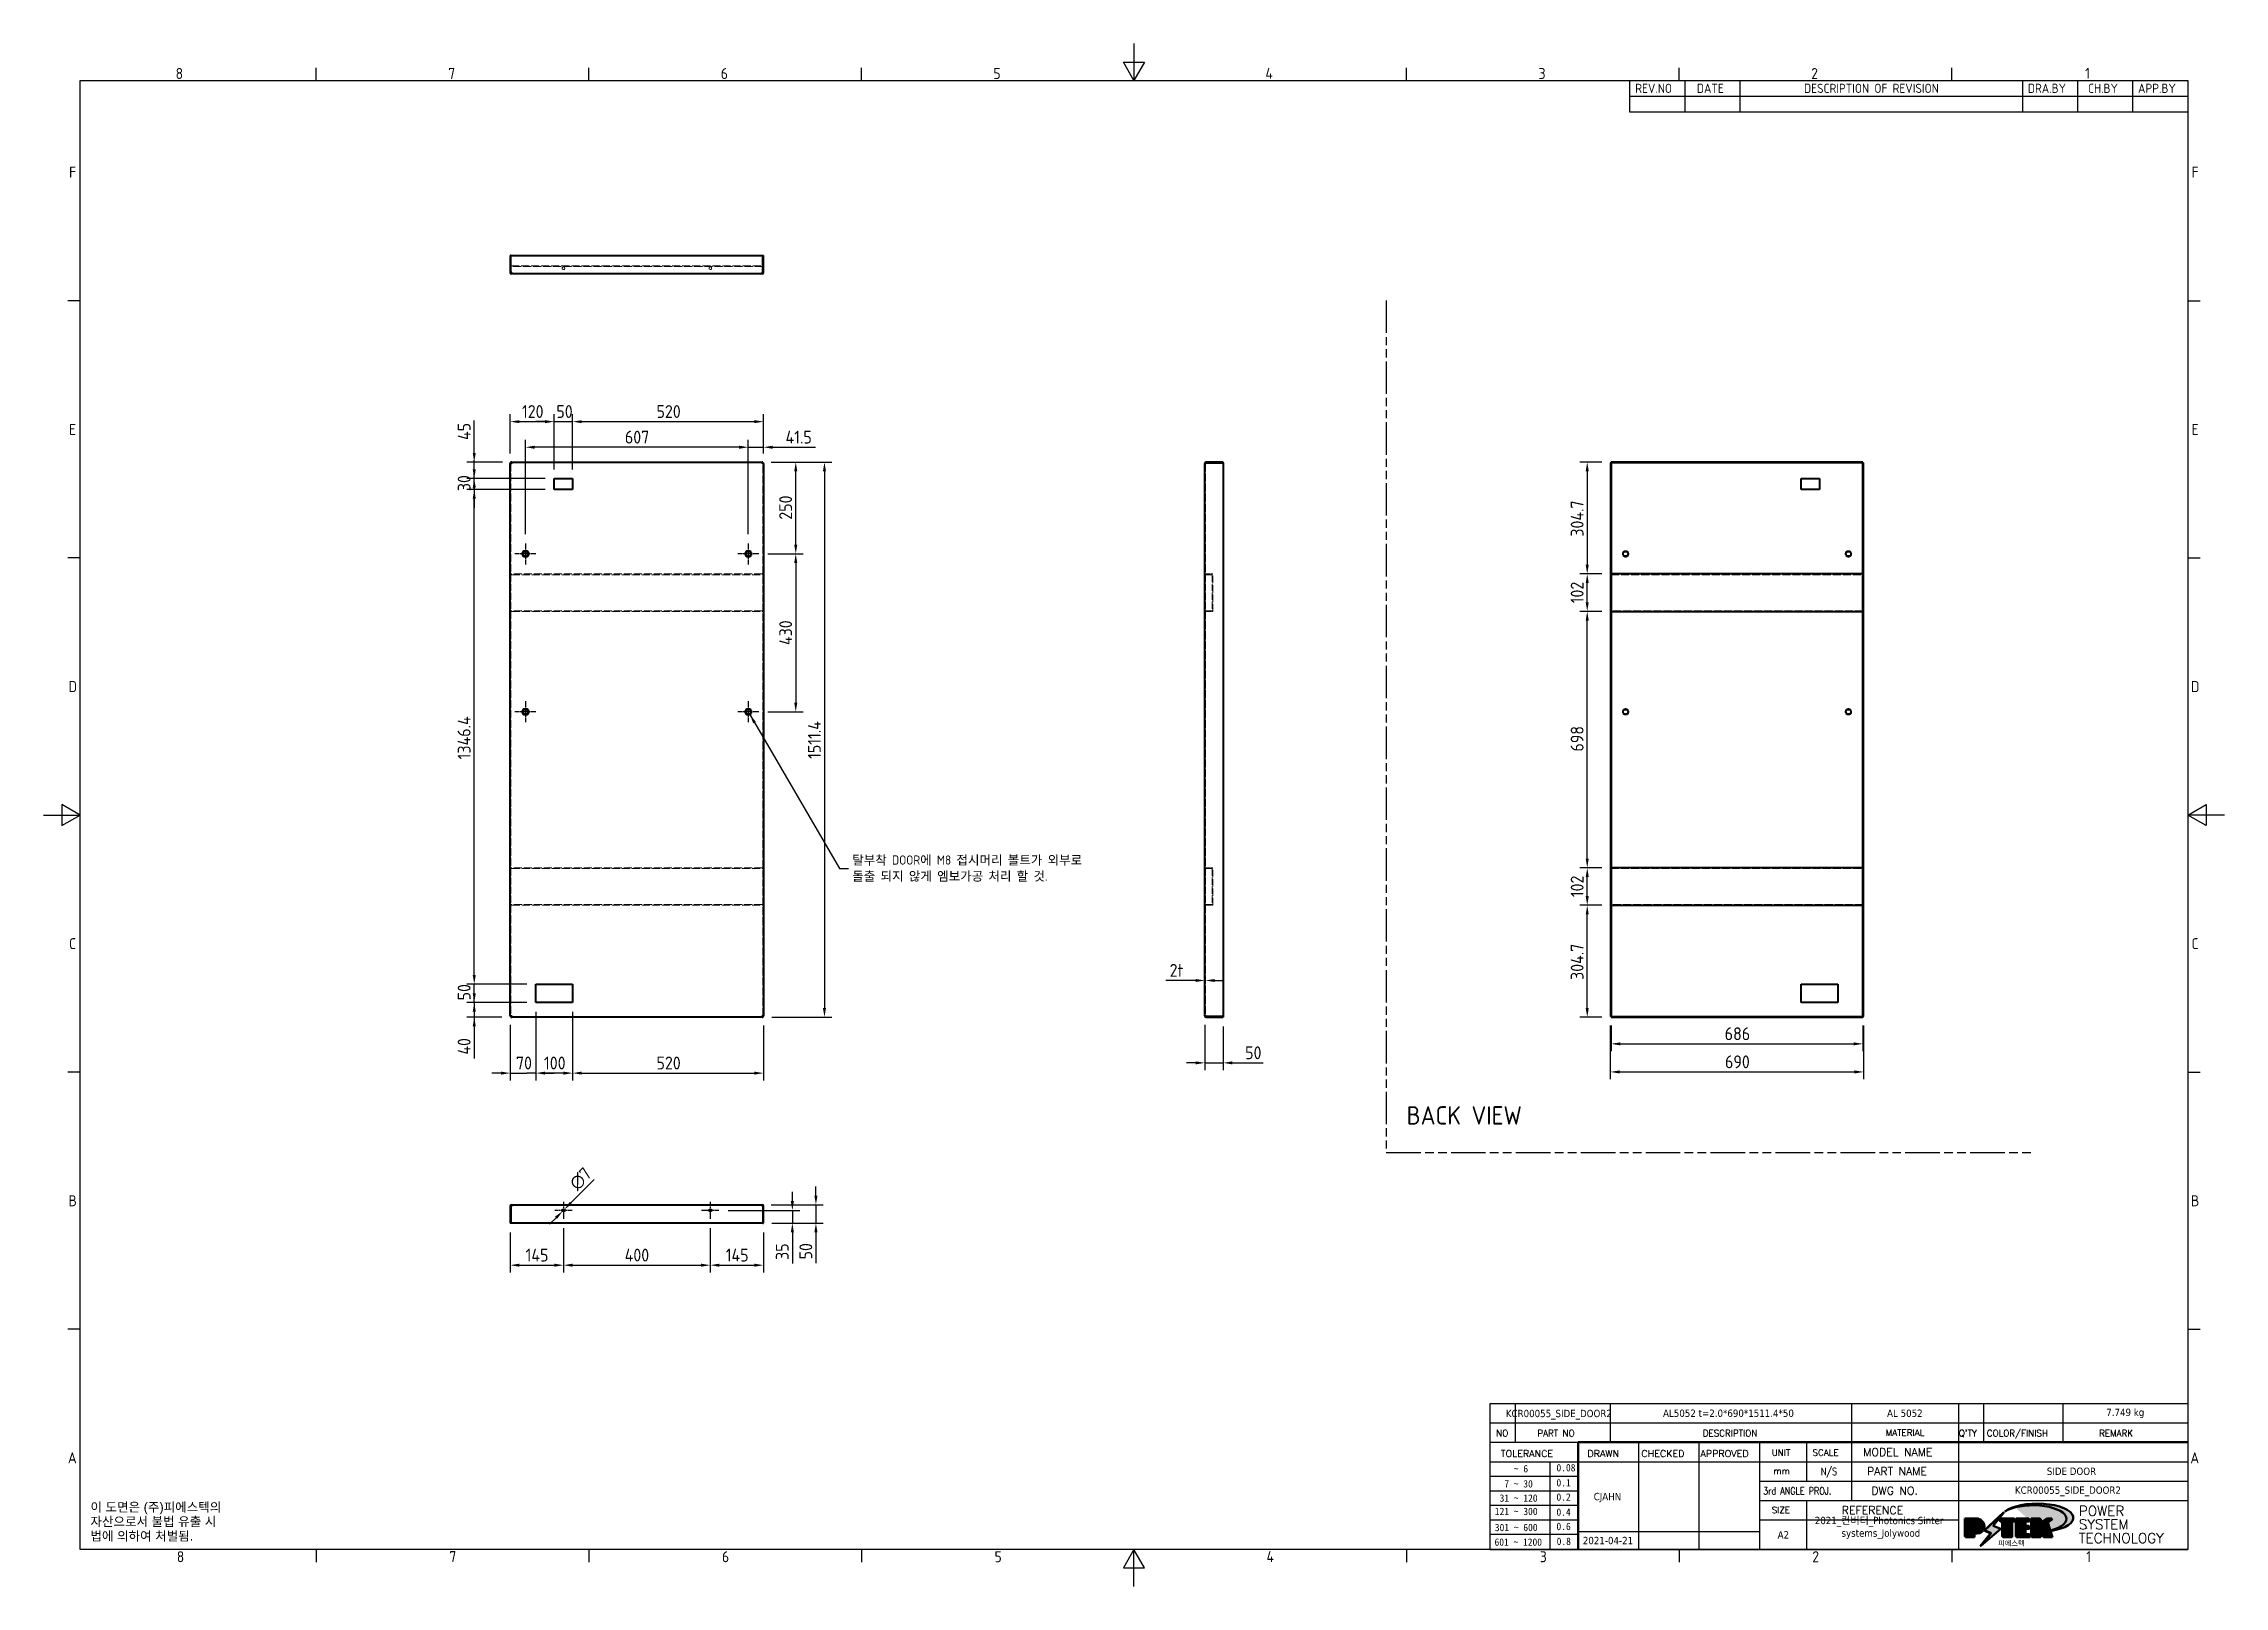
# Model space of a CAD drawing. Header units: millimetres. Extents: x 0 to 51860, y 0 to 5940.
# Drawn here: x 39022 to 44962, y 0 to 4200 of the extents above; entities that cross this region are included whole.
import ezdxf
from ezdxf.enums import TextEntityAlignment as Align

# ---------------------------------------------------------------- set-up
doc = ezdxf.new("R2010")
doc.units = ezdxf.units.MM
doc.header["$LTSCALE"] = 10
for name, pattern in [('CHAIN', [0.3543, 0.2362, -0.0295, 0.0591, -0.0295]), ('DASHED', [0.2067, 0.1654, -0.0413]), ('DOUBLE_DASH_CHAIN', [1.2403, 0.6614, -0.0827, 0.1654, -0.0827, 0.1654, -0.0827])]:
    doc.linetypes.add(name, pattern=pattern)
doc.layers.get('0').update_dxf_attribs({"color": 3, "lineweight": 25})
for name, color, linetype, lineweight in [('가려진 것(ISO)', 2, 'DASHED', 18), ('가시적인 것(ISO)', 3, 'Continuous', 40), ('경계(ISO)', 7, 'Continuous', 25), ('기호(ISO)', 5, 'Continuous', 25), ('스케치 형상(ISO)', 3, 'Continuous', 25), ('제목(ISO)', 5, 'Continuous', 50), ('중심 표식(ISO)', 1, 'Continuous', 25), ('치수(ISO)', 2, 'Continuous', 25), ('해치(ISO)', 7, 'Continuous', 18)]:
    doc.layers.add(name, color=color, linetype=linetype, lineweight=lineweight)
doc.styles.add('HAN_291', font='')
doc.styles.add('HAN_370', font='', dxfattribs={"width": 2})
doc.styles.add('ISO ProportionalPSTEK', font='isocp.shx')
doc.styles.add('RC_284', font='ROMANC.shx')
doc.styles.add('RC_287', font='ROMANC.shx')
doc.styles.add('RC_292', font='ROMANC.shx')
doc.styles.add('ROMANT_294', font='romant.shx')
doc.styles.add('문자 텍스트_PSTEK_POSCO', font='isocp.shx')
doc.styles.add('치수 텍스트_PSTEK_POSCO', font='isocp.shx')
doc.styles.add('텍스트 스타일198', font='tahoma.ttf')
doc.styles.add('텍스트 스타일333', font='ROMANC.shx', dxfattribs={"width": 0.8})
doc.styles.get('HAN_291').set_extended_font_data('GulimChe')
doc.styles.get('HAN_370').set_extended_font_data('GulimChe')
doc.dimstyles.new('치수_PSTEK_POSCO', dxfattribs={"dimscale": 10, "dimtxt": 3.5, "dimasz": 2.5, "dimexe": 2, "dimexo": 2.5, "dimgap": 1, "dimtad": 1, "dimrnd": 1e-08, "dimdsep": 46, "dimtxsty": '치수 텍스트_PSTEK_POSCO', "dimcen": 0.09, "dimdle": 10, "dimclrd": 7, "dimclre": 7, "dimclrt": 2, "dimadec": 1, "dimazin": 2, "dimtfac": 1, "dimtmove": 0, "dimatfit": 3, "dimfxl": 0, "dimtolj": 1, "dimlwd": -1, "dimlwe": -1, "dimarcsym": 0})
doc.dimstyles.new('치수_PSTEK_POSCO$7', dxfattribs={"dimscale": 10, "dimtxt": 3.5, "dimasz": 2.5, "dimexe": 2, "dimexo": 2.5, "dimgap": 1, "dimtad": 1, "dimrnd": 1e-08, "dimdsep": 46, "dimtxsty": '치수 텍스트_PSTEK_POSCO', "dimcen": 0.09, "dimdle": 10, "dimclrd": 7, "dimclre": 7, "dimclrt": 2, "dimadec": 1, "dimazin": 2, "dimtfac": 1, "dimtmove": 0, "dimatfit": 3, "dimfxl": 0, "dimtolj": 1, "dimlwd": -1, "dimlwe": -1, "dimarcsym": 0})

msp = doc.modelspace()

# ---------------------------------------------------------------- texts
at = {"layer": '경계(ISO)', "color": 2, "char_height": 30, "attachment_point": 7, "style": '문자 텍스트_PSTEK_POSCO'}
for s, insert in [('8', (39381.2456, 4103.7139)), ('7', (40123.7456, 4103.9285)), ('6', (40866.2456, 4103.7139)), ('5', (41608.7456, 4103.7139)), ('4', (42349.5829, 4104)), ('3', (43093.7456, 4103.7139)), ('2', (43836.2456, 4103.7139)), ('1', (44582.0889, 4104)), ('F', (39090.9956, 3835)), ('F', (44872.1156, 3835)), ('E', (39090.9956, 3134.7139)), ('E', (44872.1156, 3134.7139)), ('D', (39089.3329, 2434.7139)), ('D', (44870.4529, 2434.7139)), ('C', (39090.9956, 1734.7139)), ('C', (44872.1156, 1734.7139)), ('B', (39089.3329, 1034.7139)), ('B', (44870.4529, 1034.7139)), ('A', (39087.6702, 334.9285)), ('A', (44868.8142, 334.9285)), ('8', (39384.3656, 65.7139)), ('7', (40126.8656, 65.9285)), ('6', (40869.3656, 65.7139)), ('5', (41611.8656, 65.7139)), ('4', (42352.6549, 66)), ('3', (43097.1056, 65.7139)), ('2', (43839.1976, 65.7139)), ('1', (44585.2809, 66))]:
    msp.add_mtext(s, dxfattribs=dict(at, insert=insert))
at = {"layer": '기호(ISO)', "color": 2, "char_height": 25, "attachment_point": 7, "style": 'ISO ProportionalPSTEK'}
for s, insert in [('REV.NO', (43356.9415, 4065.8318)), ('DATE', (43524.8127, 4065.8318)), ('DESCRIPTION OF REVISION', (43816.7406, 4065.8318)), ('DRA.BY', (44426.4277, 4065.8318)), ('CH.BY', (44590.3133, 4065.8318)), ('APP.BY', (44726.4477, 4065.8318))]:
    msp.add_mtext(s, dxfattribs=dict(at, insert=insert))
at = {"layer": '기호(ISO)', "color": 2, "char_height": 25, "attachment_point": 4}
for s, insert, width, line_spacing_factor, style in [('{탈부착 DOOR에 M8 접시머리 볼트가 외부로 \\P돌출 되지 않게 엠보가공 처리 할 것.}', (41224.2952, 1954.196), 747.688925, 1.05, '치수 텍스트_PSTEK_POSCO'), ('{\\fArial|b0|i0;\\H25.0000;이 도면은 (주)피에스텍의\\P자산으로서 불법 유출 시 \\P법에 의하여 처벌됨.}', (39149.221, 175.1464), 393.061037, 0.944221, '문자 텍스트_PSTEK_POSCO')]:
    msp.add_mtext(s, dxfattribs=dict(at, insert=insert, width=width, line_spacing_factor=line_spacing_factor, style=style))
at = {"layer": '기호(ISO)', "color": 2, "insert": (42734.2541, 1282.111), "char_height": 50, "width": 366.746116, "attachment_point": 4, "style": '문자 텍스트_PSTEK_POSCO'}
msp.add_mtext('{\\fISOCP|b0|i0;\\H50.0000;BACK VIEW}', dxfattribs=at)

# ---------------------------------------------------------------- blocks, each defined once
blk = doc.blocks.new('제목 블록 PSTEK')
h = blk.add_hatch(color=1)
edge = h.paths.add_edge_path(flags=0)
edge.add_line((314.22, 19.61), (314.22, 17))
edge.add_line((314.22, 17), (314.35, 17))
edge.add_arc((314.35, 17.65), 0.651, 270, 360)
edge.add_line((315, 17.65), (315, 18.96))
edge.add_arc((314.35, 18.96), 0.651, 0, 90)
edge.add_line((314.35, 19.61), (314.22, 19.61))
edge = h.paths.add_edge_path()
edge.add_arc((314.98, 18.29), 1.97, 270, 450)
edge.add_line((314.98, 20.26), (311.77, 20.26))
edge.add_line((311.77, 20.26), (311.77, 15.34))
edge.add_line((311.77, 15.34), (314.22, 15.34))
edge.add_line((314.22, 15.34), (314.22, 16.32))
edge.add_line((314.22, 16.32), (314.98, 16.32))
h = blk.add_hatch(color=252)
edge = h.paths.add_edge_path()
edge.add_arc((314.98, 18.29), 1.97, 270, 406.82787)
edge.add_arc((315.16, 18.14), 1.97, -90, 53.56098, ccw=False)
edge.add_line((315.16, 16.17), (314.4, 16.17))
edge.add_line((314.4, 16.17), (314.4, 15.19))
edge.add_line((314.4, 15.19), (311.94, 15.19))
edge.add_line((311.94, 15.19), (311.94, 15.34))
edge.add_line((311.94, 15.34), (314.22, 15.34))
edge.add_line((314.22, 15.34), (314.22, 16.32))
edge.add_line((314.22, 16.32), (314.98, 16.32))
h = blk.add_hatch(color=252)
edge = h.paths.add_edge_path()
edge.add_line((314.4, 19.46), (314.53, 19.46))
edge.add_arc((314.53, 18.81), 0.651, 60.41893, 90, ccw=False)
edge.add_arc((314.35, 18.96), 0.651, 39.96992, 90)
edge.add_line((314.35, 19.61), (314.22, 19.61))
edge.add_line((314.22, 19.61), (314.22, 17))
edge.add_line((314.22, 17), (314.35, 17))
edge.add_arc((314.35, 17.65), 0.651, 270, 274.69308)
edge.add_line((314.4, 17), (314.4, 19.46))
for color, points in [(252, [(317.22, 17.06), (322.03, 21.63), (322.28, 21.94), (317.05, 16.98), (318.75, 16.19), (316, 12.72), (316.34, 13), (318.92, 16.27)]), (5, [(321.62, 17.42), (319.53, 18.25), (322.45, 22.02), (317.22, 17.06), (318.92, 16.27), (316.17, 12.8)]), (1, [(324.48, 19.61), (325.24, 19.61), (325.24, 20.26), (321.23, 20.26), (321.23, 19.61), (321.98, 19.61), (321.98, 15.34), (324.48, 15.34)]), (252, [(321.98, 19.61), (321.4, 19.61), (321.4, 19.46), (321.98, 19.46)]), (252, [(324.66, 19.46), (325.42, 19.46), (325.42, 20.11), (325.24, 20.11), (325.24, 19.61), (324.48, 19.61), (324.48, 15.34), (322.16, 15.34), (322.16, 15.19), (324.66, 15.19)]), (1, [(329.23, 20.26), (325.66, 20.26), (325.66, 15.34), (329.36, 15.34), (329.36, 15.99), (328.11, 15.99), (328.11, 17.56), (329.23, 17.56), (329.23, 18.26), (328.11, 18.26), (328.11, 19.61), (329.23, 19.61)]), (252, [(328.29, 19.46), (329.41, 19.46), (329.41, 20.11), (329.23, 20.11), (329.23, 19.61), (328.11, 19.61), (328.11, 18.26), (328.29, 18.26)]), (252, [(328.29, 17.42), (329.41, 17.42), (329.41, 18.11), (329.23, 18.11), (329.23, 17.56), (328.11, 17.56), (328.11, 15.99), (328.29, 15.99)]), (1, [(332.33, 20.26), (329.86, 20.26), (329.86, 15.34), (332.33, 15.34), (332.33, 17.43), (333.07, 15.34), (335.49, 15.34), (334.25, 19.31), (335.44, 20.26), (334.31, 20.26), (332.33, 19)]), (252, [(332.51, 20.11), (332.33, 20.11), (332.33, 19), (332.51, 19.11)]), (252, [(335.62, 20.11), (335.25, 20.11), (334.25, 19.31), (335.49, 15.34), (333.2, 15.34), (333.25, 15.19), (335.66, 15.19), (334.43, 19.16)]), (252, [(329.54, 15.85), (329.36, 15.85), (329.36, 15.34), (325.83, 15.34), (325.83, 15.19), (329.54, 15.19)]), (252, [(332.51, 16.93), (332.33, 17.43), (332.33, 15.34), (330.04, 15.34), (330.04, 15.19), (332.51, 15.19)])]:
    blk.add_hatch(color=color).paths.add_polyline_path(points)
at = {"layer": '해치(ISO)'}
h = blk.add_hatch(color=140, dxfattribs=at)
edge = h.paths.add_edge_path()
edge.add_ellipse((330.37, 20.16), major_axis=(9.1, 0), ratio=0.40699, start_angle=301.30985, end_angle=507.74369)
edge.add_ellipse((331.53, 20.46), major_axis=(-9.82, 0), ratio=0.39426, start_angle=111.51207, end_angle=334.47025, ccw=False)
edge.add_line((335.14, 16.86), (335.1, 16.99))
at = {"color": 180}
for p, q in [((182.48, 11.79), (182.48, 51.57)), ((182.48, 51.57), (372.48, 51.57)), ((189.27, 51.57), (189.27, 41.01)), ((215.22, 41.01), (215.22, 51.57)), ((280.88, 51.57), (280.88, 41.01)), ((310.09, 51.57), (310.09, 41.01)), ((316.9, 51.57), (316.9, 41.01)), ((338.46, 51.57), (338.46, 41.01)), ((372.48, 51.57), (372.48, 11.79)), ((182.48, 46.29), (372.48, 46.29)), ((182.48, 41.01), (206.45, 41.01)), ((182.48, 35.73), (206.45, 35.73)), ((198.86, 12.03), (198.86, 35.73)), ((206.45, 35.73), (372.48, 35.73)), ((222.94, 11.79), (222.94, 41.01)), ((239.43, 11.79), (239.43, 41.01)), ((255.92, 11.79), (255.92, 41.01)), ((268.69, 41.01), (268.69, 30.45)), ((280.88, 41.01), (280.88, 25.17)), ((310.09, 41.01), (310.09, 11.79)), ((182.48, 31.78), (206.45, 31.78)), ((255.92, 30.45), (372.48, 30.45)), ((182.48, 27.83), (206.45, 27.83)), ((182.48, 23.88), (206.45, 23.88)), ((255.92, 25.17), (372.48, 25.17)), ((268.69, 25.17), (268.69, 11.79)), ((182.48, 19.93), (206.45, 19.93)), ((255.92, 19.89), (310.09, 19.89)), ((182.48, 15.98), (206.45, 15.98)), ((206.45, 16.74), (255.92, 16.74)), ((182.48, 11.79), (372.48, 11.79))]:
    blk.add_line(p, q, dxfattribs=at)
at = {"color": 7, "lineweight": 50}
for p, q in [((206.45, 11.79), (206.45, 41.01)), ((206.45, 41.01), (372.48, 41.01))]:
    blk.add_line(p, q, dxfattribs=at)
at = {"color": 7}
for p, q in [((314.98, 20.26), (311.77, 20.26)), ((311.77, 20.26), (311.77, 15.34)), ((314.98, 20.26), (311.77, 20.26)), ((311.77, 20.26), (311.77, 15.34)), ((314.22, 17), (314.22, 19.61)), ((314.22, 19.61), (314.35, 19.61)), ((314.35, 19.61), (314.22, 19.61)), ((314.22, 19.61), (314.22, 17)), ((314.22, 17), (314.22, 19.61)), ((314.22, 19.61), (314.35, 19.61)), ((314.4, 19.46), (314.53, 19.46)), ((314.4, 17), (314.4, 19.46)), ((315, 18.96), (315, 17.65)), ((315, 18.96), (315, 17.65)), ((322.28, 21.94), (317.05, 16.98)), ((322.45, 22.02), (317.22, 17.06)), ((317.22, 17.06), (322.03, 21.63)), ((319.53, 18.25), (322.45, 22.02)), ((321.62, 17.42), (319.53, 18.25)), ((325.24, 20.26), (321.23, 20.26)), ((321.23, 20.26), (321.23, 19.61)), ((325.24, 20.26), (321.23, 20.26)), ((321.23, 20.26), (321.23, 19.61)), ((321.23, 19.61), (321.98, 19.61)), ((321.23, 19.61), (321.98, 19.61)), ((321.4, 19.61), (321.4, 19.46)), ((321.98, 19.61), (321.4, 19.61)), ((321.4, 19.46), (321.98, 19.46)), ((321.98, 19.61), (321.98, 15.34)), ((321.98, 19.46), (321.98, 19.61)), ((321.98, 19.61), (321.98, 15.34)), ((322.03, 21.63), (322.28, 21.94)), ((324.48, 19.61), (325.24, 19.61)), ((324.48, 15.34), (324.48, 19.61)), ((325.24, 19.61), (324.48, 19.61)), ((324.48, 19.61), (324.48, 15.34)), ((324.48, 19.61), (325.24, 19.61)), ((324.48, 15.34), (324.48, 19.61)), ((324.66, 19.46), (325.42, 19.46)), ((324.66, 15.19), (324.66, 19.46)), ((325.24, 19.61), (325.24, 20.26)), ((325.24, 19.61), (325.24, 20.26)), ((325.42, 20.11), (325.24, 20.11)), ((325.24, 20.11), (325.24, 19.61)), ((325.42, 19.46), (325.42, 20.11)), ((329.23, 20.26), (325.66, 20.26)), ((325.66, 20.26), (325.66, 15.34)), ((325.66, 20.26), (325.66, 15.34)), ((329.23, 20.26), (325.66, 20.26)), ((328.11, 18.26), (328.11, 19.61)), ((328.11, 19.61), (329.23, 19.61)), ((329.23, 19.61), (328.11, 19.61)), ((328.11, 19.61), (328.11, 18.26)), ((328.11, 18.26), (328.11, 19.61)), ((328.11, 19.61), (329.23, 19.61)), ((329.23, 18.26), (328.11, 18.26)), ((328.11, 18.26), (328.29, 18.26)), ((329.23, 18.26), (328.11, 18.26)), ((328.29, 18.26), (328.29, 19.46)), ((328.29, 19.46), (329.41, 19.46)), ((329.23, 19.61), (329.23, 20.26)), ((329.23, 19.61), (329.23, 20.26)), ((329.41, 20.11), (329.23, 20.11)), ((329.23, 20.11), (329.23, 19.61)), ((329.23, 17.56), (329.23, 18.26)), ((329.23, 17.56), (329.23, 18.26)), ((329.41, 18.11), (329.23, 18.11)), ((329.23, 18.11), (329.23, 17.56)), ((329.41, 19.46), (329.41, 20.11)), ((329.41, 17.42), (329.41, 18.11)), ((332.33, 20.26), (329.86, 20.26)), ((329.86, 20.26), (329.86, 15.34)), ((329.86, 20.26), (329.86, 15.34)), ((332.33, 20.26), (329.86, 20.26)), ((334.31, 20.26), (332.33, 19)), ((332.33, 19), (332.33, 20.26)), ((334.31, 20.26), (332.33, 19)), ((332.33, 19), (332.33, 20.26)), ((332.51, 20.11), (332.33, 20.11)), ((332.33, 20.11), (332.33, 19)), ((332.33, 19), (332.51, 19.11)), ((332.51, 19.11), (332.51, 20.11)), ((334.25, 19.31), (335.44, 20.26)), ((334.25, 19.31), (335.44, 20.26)), ((335.25, 20.11), (334.25, 19.31)), ((335.49, 15.34), (334.25, 19.31)), ((334.25, 19.31), (335.49, 15.34)), ((335.49, 15.34), (334.25, 19.31)), ((335.44, 20.26), (334.31, 20.26)), ((335.44, 20.26), (334.31, 20.26)), ((334.43, 19.16), (335.62, 20.11)), ((335.66, 15.19), (334.43, 19.16)), ((335.62, 20.11), (335.25, 20.11)), ((311.77, 15.34), (314.22, 15.34)), ((311.77, 15.34), (314.22, 15.34)), ((314.22, 15.34), (311.94, 15.34)), ((311.94, 15.34), (311.94, 15.19)), ((311.94, 15.19), (314.4, 15.19)), ((314.35, 17), (314.22, 17)), ((314.22, 17), (314.35, 17)), ((314.35, 17), (314.22, 17)), ((314.22, 16.32), (314.98, 16.32)), ((314.22, 15.34), (314.22, 16.32)), ((314.98, 16.32), (314.22, 16.32)), ((314.22, 16.32), (314.22, 15.34)), ((314.22, 16.32), (314.98, 16.32)), ((314.22, 15.34), (314.22, 16.32)), ((314.4, 16.17), (315.16, 16.17)), ((314.4, 15.19), (314.4, 16.17)), ((318.75, 16.19), (316, 12.72)), ((316, 12.72), (316.34, 13)), ((316.17, 12.8), (321.62, 17.42)), ((318.92, 16.27), (316.17, 12.8)), ((316.34, 13), (318.92, 16.27)), ((317.05, 16.98), (318.75, 16.19)), ((318.92, 16.27), (317.22, 17.06)), ((317.22, 17.06), (318.92, 16.27)), ((321.98, 15.34), (324.48, 15.34)), ((321.98, 15.34), (324.48, 15.34)), ((324.48, 15.34), (322.16, 15.34)), ((322.16, 15.34), (322.16, 15.19)), ((322.16, 15.19), (324.66, 15.19)), ((325.66, 15.34), (329.36, 15.34)), ((325.66, 15.34), (329.36, 15.34)), ((329.36, 15.34), (325.83, 15.34)), ((325.83, 15.34), (325.83, 15.19)), ((325.83, 15.19), (329.54, 15.19)), ((328.11, 17.56), (329.23, 17.56)), ((328.11, 15.99), (328.11, 17.56)), ((329.23, 17.56), (328.11, 17.56)), ((328.11, 17.56), (328.11, 15.99)), ((328.11, 17.56), (329.23, 17.56)), ((328.11, 15.99), (328.11, 17.56)), ((329.36, 15.99), (328.11, 15.99)), ((328.11, 15.99), (328.29, 15.99)), ((329.36, 15.99), (328.11, 15.99)), ((328.29, 15.99), (328.29, 17.42)), ((328.29, 17.42), (329.41, 17.42)), ((329.36, 15.34), (329.36, 15.99)), ((329.36, 15.34), (329.36, 15.99)), ((329.54, 15.85), (329.36, 15.85)), ((329.36, 15.85), (329.36, 15.34)), ((329.54, 15.19), (329.54, 15.85)), ((329.86, 15.34), (332.33, 15.34)), ((329.86, 15.34), (332.33, 15.34)), ((332.33, 15.34), (330.04, 15.34)), ((330.04, 15.34), (330.04, 15.19)), ((330.04, 15.19), (332.51, 15.19)), ((332.33, 17.43), (333.07, 15.34)), ((332.33, 15.34), (332.33, 17.43)), ((332.51, 16.93), (332.33, 17.43)), ((332.33, 17.43), (332.33, 15.34)), ((332.33, 17.43), (333.07, 15.34)), ((332.33, 15.34), (332.33, 17.43)), ((332.51, 15.19), (332.51, 16.93)), ((333.07, 15.34), (335.49, 15.34)), ((333.07, 15.34), (335.49, 15.34)), ((335.49, 15.34), (333.2, 15.34)), ((333.2, 15.34), (333.25, 15.19)), ((333.25, 15.19), (335.66, 15.19)), ((345.04, 17.5), (344.99, 17.69))]:
    blk.add_line(p, q, dxfattribs=at)
at = {"color": 1}
for p, q in [((314.98, 20.26), (311.77, 20.26)), ((311.77, 20.26), (311.77, 15.34)), ((314.22, 17), (314.22, 19.61)), ((314.22, 19.61), (314.35, 19.61)), ((315, 18.96), (315, 17.65)), ((325.24, 20.26), (321.23, 20.26)), ((321.23, 20.26), (321.23, 19.61)), ((321.23, 19.61), (321.98, 19.61)), ((321.98, 19.61), (321.98, 15.34)), ((324.48, 19.61), (325.24, 19.61)), ((324.48, 15.34), (324.48, 19.61)), ((325.24, 19.61), (325.24, 20.26)), ((329.23, 20.26), (325.66, 20.26)), ((325.66, 20.26), (325.66, 15.34)), ((328.11, 18.26), (328.11, 19.61)), ((328.11, 19.61), (329.23, 19.61)), ((329.23, 18.26), (328.11, 18.26)), ((329.23, 19.61), (329.23, 20.26)), ((329.23, 17.56), (329.23, 18.26)), ((332.33, 20.26), (329.86, 20.26)), ((329.86, 20.26), (329.86, 15.34)), ((334.31, 20.26), (332.33, 19)), ((332.33, 19), (332.33, 20.26)), ((334.25, 19.31), (335.44, 20.26)), ((335.49, 15.34), (334.25, 19.31)), ((335.44, 20.26), (334.31, 20.26)), ((311.77, 15.34), (314.22, 15.34)), ((314.35, 17), (314.22, 17)), ((314.22, 16.32), (314.98, 16.32)), ((314.22, 15.34), (314.22, 16.32)), ((321.98, 15.34), (324.48, 15.34)), ((325.66, 15.34), (329.36, 15.34)), ((328.11, 17.56), (329.23, 17.56)), ((328.11, 15.99), (328.11, 17.56)), ((329.36, 15.99), (328.11, 15.99)), ((329.36, 15.34), (329.36, 15.99)), ((329.86, 15.34), (332.33, 15.34)), ((332.33, 17.43), (333.07, 15.34)), ((332.33, 15.34), (332.33, 17.43)), ((333.07, 15.34), (335.49, 15.34))]:
    blk.add_line(p, q, dxfattribs=at)
at = {"color": 5}
for p, q in [((322.45, 22.02), (317.22, 17.06)), ((319.53, 18.25), (322.45, 22.02)), ((321.62, 17.42), (319.53, 18.25)), ((316.17, 12.8), (321.62, 17.42)), ((318.92, 16.27), (316.17, 12.8)), ((317.22, 17.06), (318.92, 16.27))]:
    blk.add_line(p, q, dxfattribs=at)
at = {"color": 7}
for centre, radius, start, end in [((314.35, 18.96), 0.651, 0, 90), ((314.35, 18.96), 0.651, 39.96992, 90), ((314.35, 18.96), 0.651, 0, 90), ((314.53, 18.81), 0.651, 60.41893, 90), ((314.98, 18.29), 1.97, 270, 90), ((314.98, 18.29), 1.97, 270, 90), ((314.98, 18.29), 1.97, 270, 46.82787), ((315.16, 18.14), 1.97, 270, 53.56098), ((314.35, 17.65), 0.651, 270, 0), ((314.35, 17.65), 0.651, 270, 0), ((314.35, 17.65), 0.651, 270, 274.69308)]:
    blk.add_arc(centre, radius, start, end, dxfattribs=at)
at = {"color": 1}
for centre, radius, start, end in [((314.35, 18.96), 0.651, 0, 90), ((314.98, 18.29), 1.97, 270, 90), ((314.35, 17.65), 0.651, 270, 0)]:
    blk.add_arc(centre, radius, start, end, dxfattribs=at)
at = {"layer": '제목(ISO)', "lineweight": 18}
blk.add_line((182.48, 35.73), (182.48, 11.79), dxfattribs=at)
at = {"layer": '제목(ISO)'}
for p, q in [((314.98, 20.26), (311.77, 20.26)), ((311.77, 20.26), (311.77, 15.34)), ((314.22, 17), (314.22, 19.61)), ((314.22, 19.61), (314.35, 19.61)), ((314.35, 19.61), (314.22, 19.61)), ((314.22, 19.61), (314.22, 17)), ((314.4, 19.46), (314.53, 19.46)), ((314.4, 17), (314.4, 19.46)), ((315, 18.96), (315, 17.65)), ((322.28, 21.94), (317.05, 16.98)), ((322.45, 22.02), (317.22, 17.06)), ((317.22, 17.06), (322.03, 21.63)), ((319.53, 18.25), (322.45, 22.02)), ((321.62, 17.42), (319.53, 18.25)), ((325.24, 20.26), (321.23, 20.26)), ((321.23, 20.26), (321.23, 19.61)), ((321.23, 19.61), (321.98, 19.61)), ((321.98, 19.61), (321.4, 19.61)), ((321.4, 19.61), (321.4, 19.46)), ((321.4, 19.46), (321.98, 19.46)), ((321.98, 19.61), (321.98, 15.34)), ((321.98, 19.46), (321.98, 19.61)), ((322.03, 21.63), (322.28, 21.94)), ((324.48, 19.61), (325.24, 19.61)), ((324.48, 15.34), (324.48, 19.61)), ((325.24, 19.61), (324.48, 19.61)), ((324.48, 19.61), (324.48, 15.34)), ((324.66, 19.46), (325.42, 19.46)), ((324.66, 15.19), (324.66, 19.46)), ((325.24, 19.61), (325.24, 20.26)), ((325.42, 20.11), (325.24, 20.11)), ((325.24, 20.11), (325.24, 19.61)), ((325.42, 19.46), (325.42, 20.11)), ((329.23, 20.26), (325.66, 20.26)), ((325.66, 20.26), (325.66, 15.34)), ((328.11, 18.26), (328.11, 19.61)), ((328.11, 19.61), (329.23, 19.61)), ((329.23, 19.61), (328.11, 19.61)), ((328.11, 19.61), (328.11, 18.26)), ((329.23, 18.26), (328.11, 18.26)), ((328.11, 18.26), (328.29, 18.26)), ((328.29, 19.46), (329.41, 19.46)), ((328.29, 18.26), (328.29, 19.46)), ((329.23, 19.61), (329.23, 20.26)), ((329.41, 20.11), (329.23, 20.11)), ((329.23, 20.11), (329.23, 19.61)), ((329.23, 17.56), (329.23, 18.26)), ((329.41, 18.11), (329.23, 18.11)), ((329.23, 18.11), (329.23, 17.56)), ((329.41, 19.46), (329.41, 20.11)), ((329.41, 17.42), (329.41, 18.11)), ((332.33, 20.26), (329.86, 20.26)), ((329.86, 20.26), (329.86, 15.34)), ((334.31, 20.26), (332.33, 19)), ((332.33, 19), (332.33, 20.26)), ((332.51, 20.11), (332.33, 20.11)), ((332.33, 20.11), (332.33, 19)), ((332.33, 19), (332.51, 19.11)), ((332.51, 19.11), (332.51, 20.11)), ((334.25, 19.31), (335.44, 20.26)), ((335.25, 20.11), (334.25, 19.31)), ((335.49, 15.34), (334.25, 19.31)), ((334.25, 19.31), (335.49, 15.34)), ((335.44, 20.26), (334.31, 20.26)), ((334.43, 19.16), (335.62, 20.11)), ((335.66, 15.19), (334.43, 19.16)), ((335.62, 20.11), (335.25, 20.11)), ((311.77, 15.34), (314.22, 15.34)), ((314.22, 15.34), (311.94, 15.34)), ((311.94, 15.34), (311.94, 15.19)), ((311.94, 15.19), (314.4, 15.19)), ((314.35, 17), (314.22, 17)), ((314.22, 17), (314.35, 17)), ((314.22, 15.34), (314.22, 16.32)), ((314.22, 16.32), (314.98, 16.32)), ((314.98, 16.32), (314.22, 16.32)), ((314.22, 16.32), (314.22, 15.34)), ((314.4, 15.19), (314.4, 16.17)), ((314.4, 16.17), (315.16, 16.17)), ((318.75, 16.19), (316, 12.72)), ((316, 12.72), (316.34, 13)), ((316.17, 12.8), (321.62, 17.42)), ((318.92, 16.27), (316.17, 12.8)), ((316.34, 13), (318.92, 16.27)), ((317.05, 16.98), (318.75, 16.19)), ((317.22, 17.06), (318.92, 16.27)), ((318.92, 16.27), (317.22, 17.06)), ((321.98, 15.34), (324.48, 15.34)), ((324.48, 15.34), (322.16, 15.34)), ((322.16, 15.34), (322.16, 15.19)), ((322.16, 15.19), (324.66, 15.19)), ((325.66, 15.34), (329.36, 15.34)), ((329.36, 15.34), (325.83, 15.34)), ((325.83, 15.34), (325.83, 15.19)), ((325.83, 15.19), (329.54, 15.19)), ((328.11, 15.99), (328.11, 17.56)), ((328.11, 17.56), (329.23, 17.56)), ((329.23, 17.56), (328.11, 17.56)), ((328.11, 17.56), (328.11, 15.99)), ((329.36, 15.99), (328.11, 15.99)), ((328.11, 15.99), (328.29, 15.99)), ((328.29, 17.42), (329.41, 17.42)), ((328.29, 15.99), (328.29, 17.42)), ((329.36, 15.34), (329.36, 15.99)), ((329.54, 15.85), (329.36, 15.85)), ((329.36, 15.85), (329.36, 15.34)), ((329.54, 15.19), (329.54, 15.85)), ((329.86, 15.34), (332.33, 15.34)), ((332.33, 15.34), (330.04, 15.34)), ((330.04, 15.34), (330.04, 15.19)), ((330.04, 15.19), (332.51, 15.19)), ((332.33, 15.34), (332.33, 17.43)), ((332.33, 17.43), (333.07, 15.34)), ((332.51, 16.93), (332.33, 17.43)), ((332.33, 17.43), (332.33, 15.34)), ((332.51, 15.19), (332.51, 16.93)), ((333.07, 15.34), (335.49, 15.34)), ((335.49, 15.34), (333.2, 15.34)), ((333.2, 15.34), (333.25, 15.19)), ((333.25, 15.19), (335.66, 15.19))]:
    blk.add_line(p, q, dxfattribs=at)
at = {"layer": '제목(ISO)', "color": 4}
blk.add_line((335.14, 16.86), (335.1, 16.99), dxfattribs=at)
at = {"layer": '제목(ISO)'}
for centre, radius, start, end in [((314.35, 18.96), 0.651, 0, 90), ((314.35, 18.96), 0.651, 39.96992, 90), ((314.53, 18.81), 0.651, 60.41893, 90), ((314.98, 18.29), 1.97, 46.82787, 90), ((314.98, 18.29), 1.97, 270, 46.82787), ((314.98, 18.29), 1.97, 270, 46.82787), ((315.16, 18.14), 1.97, 270, 53.56098), ((314.35, 17.65), 0.651, 270, 0), ((314.35, 17.65), 0.651, 270, 274.69308)]:
    blk.add_arc(centre, radius, start, end, dxfattribs=at)
at = {"layer": '제목(ISO)', "color": 4}
for centre, major_axis, ratio, start_param, end_param in [((331.53, 20.46), (9.82, 0), 0.39426, 5.087845, 8.9792), ((330.37, 20.16), (9.1, 0), 0.40699, 5.258849, 8.861799)]:
    blk.add_ellipse(centre, major_axis=major_axis, ratio=ratio, start_param=start_param, end_param=end_param, dxfattribs=at)
at = {"color": 2}
for s, height, style, p in [('NO', 1.742, 'RC_284', (184.14, 42.62)), ('PART NO', 1.742, 'RC_284', (195.34, 42.62)), ('DESCRIPTION', 1.7424, 'RC_284', (240.4, 42.62)), ("Q'TY", 1.742, 'RC_284', (310.14, 42.62)), ('COLOR/FINISH', 1.7424, 'RC_284', (317.77, 42.62)), ('REMARK', 1.742, 'RC_284', (348.35, 42.62)), (' TOLERANCE', 1.9, 'RC_287', (184.09, 37.01)), ('DRAWN', 1.9, 'RC_287', (208.98, 37.01)), ('CHECKED', 1.9, 'RC_287', (223.69, 37.01)), ('APPROVED', 1.9, 'RC_287', (239.78, 37.01)), ('UNIT', 1.742, 'RC_284', (259.17, 37.34)), ('SCALE', 1.742, 'RC_284', (270.29, 37.34)), ('MODEL NAME', 2.178, 'RC_292', (284.1, 37.25)), ('  7 ~ 30', 2, 'HAN_291', (183.77, 28.71)), ('    ~ 6', 2, 'HAN_291', (183.77, 32.82)), ('0.08', 2, 'HAN_291', (200.55, 33.1)), ('0.1', 2, 'HAN_291', (200.55, 28.99)), ('mm', 1.742, 'RC_284', (259.65, 32.35)), ('PART NAME', 2.178, 'RC_292', (285.14, 32.03)), (' 31 ~ 120', 2, 'HAN_291', (183.77, 24.83)), ('0.2', 2, 'HAN_291', (200.55, 25.11)), (' DWG NO.', 2.178, 'RC_292', (284.81, 26.75)), ('301 ~ 600', 2, 'HAN_291', (183.77, 16.83)), ('121 ~ 300', 2, 'HAN_291', (183.77, 21.21)), ('0.4', 2, 'HAN_291', (200.55, 21)), ('0.6', 2, 'HAN_291', (200.55, 17.12)), ('SIZE', 1.742, 'RC_284', (259.17, 21.69)), ('REFERENCE', 2.178, 'RC_292', (278.27, 21.43)), ('601 ~ 1200', 2, 'HAN_291', (183.68, 12.85)), ('0.8', 2, 'HAN_291', (200.61, 13.06))]:
    blk.add_text(s, height=height, dxfattribs=dict(at, style=style)).set_placement(p)
at = {"color": 2, "style": 'RC_284'}
blk.add_text('MATERIAL', height=1.742, dxfattribs=at).set_placement((295.48, 43.65), align=Align.MIDDLE_CENTER)
at = {"color": 7, "style": '텍스트 스타일333', "width": 0.8}
blk.add_text('N/S', height=2, dxfattribs=at).set_placement((274.78, 33.09), align=Align.MIDDLE_CENTER)
at = {"color": 2, "style": '텍스트 스타일333', "width": 0.8}
blk.add_text('3rd ANGLE PROJ.', height=2, dxfattribs=at).set_placement((256.84, 26.76))
at = {"color": 7, "style": 'ROMANT_294'}
for s, p in [('POWER', (342.83, 20.97)), ('SYSTEM', (342.83, 17.33)), ('TECHNOLOGY', (342.83, 13.57))]:
    blk.add_text(s, height=2.7, dxfattribs=at).set_placement(p)
at = {"color": 7, "insert": (320.85, 14.21), "char_height": 1.4, "attachment_point": 1, "line_spacing_factor": 0.332, "style": 'HAN_370'}
blk.add_mtext('\\fHY견고딕|b0|i0;\\H1.4000;피에스텍', dxfattribs=at)
at = {"layer": '제목(ISO)', "color": 7, "style": '텍스트 스타일198'}
for tag, p in [('부품_번호_001', (187.5, 47.91)), ('설명_001', (231.2, 47.92)), ("3._Q'TY_001", (312.71, 47.92)), ('질량\\P3;_001', (348.71, 48.16)), ('제목_001', (334.19, 32.3)), ('설계자_001', (210.68, 25.23)), ('부품_번호_001', (326.16, 27.04)), ('프로젝트_001', (270.95, 16.78)), ('작성_날짜_001', (207.69, 13.27)), ('시트_크기_001', (260.84, 14.83)), ('프로젝트_002', (278.23, 13.36))]:
    blk.add_attdef(tag, p, '', height=2, dxfattribs=at)
for tag, p in [('재질', (295.48, 48.93)), ('4._COLOR', (327.68, 48.93)), ('1._MODEL_NAME', (341.23, 38.37)), ('점검자', (231.18, 26.23)), ('엔지니어링_승인자', (247.67, 26.23)), ('점검_날짜', (231.18, 14.27)), ('엔지니어링_승인_날짜', (247.67, 14.27))]:
    blk.add_attdef(tag, text='', height=2, dxfattribs=at).set_placement(p, align=Align.MIDDLE_CENTER)
blk = doc.blocks.new('*D279')
at = {"layer": 'Defpoints', "color": 0}
for p in [(40194.6, 1639.5), (40362.6, 1639.5), (40362.6, 1589.5)]:
    blk.add_point(p, dxfattribs=at)
at = {"layer": '치수(ISO)', "color": 7}
for p, q in [((40194.6, 1664.5), (40194.6, 1689.5)), ((40337.6, 1639.5), (40174.6, 1639.5)), ((40194.6, 1589.5), (40194.6, 1639.5)), ((40337.6, 1589.5), (40174.6, 1589.5)), ((40194.6, 1564.5), (40194.6, 1539.5))]:
    blk.add_line(p, q, dxfattribs=at)
for points in [[(40190.5, 1664.5), (40198.8, 1664.5), (40194.6, 1639.5)], [(40190.5, 1564.5), (40198.8, 1564.5), (40194.6, 1589.5)]]:
    blk.add_solid(points, dxfattribs=at)
at = {"layer": '치수(ISO)', "color": 2, "insert": (40167.1, 1595.3), "char_height": 35, "attachment_point": 4, "rotation": 90, "style": '치수 텍스트_PSTEK_POSCO'}
blk.add_mtext('\\A1;50', dxfattribs=at)
blk = doc.blocks.new('*D280')
at = {"layer": 'Defpoints', "color": 0}
for p in [(40194.6, 1549.5), (40294.6, 1549.5), (40362.6, 1589.5)]:
    blk.add_point(p, dxfattribs=at)
at = {"layer": '치수(ISO)', "color": 7}
for p, q in [((40194.6, 1614.5), (40194.6, 1639.5)), ((40337.6, 1589.5), (40174.6, 1589.5)), ((40269.6, 1549.5), (40174.6, 1549.5)), ((40194.6, 1589.5), (40194.6, 1549.5)), ((40194.6, 1524.5), (40194.6, 1437.5))]:
    blk.add_line(p, q, dxfattribs=at)
for points in [[(40190.5, 1614.5), (40198.8, 1614.5), (40194.6, 1589.5)], [(40190.5, 1524.5), (40198.8, 1524.5), (40194.6, 1549.5)]]:
    blk.add_solid(points, dxfattribs=at)
at = {"layer": '치수(ISO)', "color": 2, "insert": (40167.1, 1447.5), "char_height": 35, "attachment_point": 4, "rotation": 90, "style": '치수 텍스트_PSTEK_POSCO'}
blk.add_mtext('\\A1;40', dxfattribs=at)
blk = doc.blocks.new('*D281')
at = {"layer": 'Defpoints', "color": 0}
for p in [(40194.6, 2985.9), (40412.6, 2985.9), (40362.6, 1639.5)]:
    blk.add_point(p, dxfattribs=at)
at = {"layer": '치수(ISO)', "color": 7}
for p, q in [((40387.6, 2985.9), (40174.6, 2985.9)), ((40194.6, 1664.5), (40194.6, 2960.9)), ((40337.6, 1639.5), (40174.6, 1639.5))]:
    blk.add_line(p, q, dxfattribs=at)
for points in [[(40190.5, 2960.9), (40198.8, 2960.9), (40194.6, 2985.9)], [(40190.5, 1664.5), (40198.8, 1664.5), (40194.6, 1639.5)]]:
    blk.add_solid(points, dxfattribs=at)
at = {"layer": '치수(ISO)', "color": 2, "insert": (40167.1, 2251.5), "char_height": 35, "attachment_point": 4, "rotation": 90, "style": '치수 텍스트_PSTEK_POSCO'}
blk.add_mtext('\\A1;1346.4', dxfattribs=at)
blk = doc.blocks.new('*D282')
at = {"layer": 'Defpoints', "color": 0}
for p in [(40194.6, 3015.9), (40412.6, 3015.9), (40412.6, 2985.9)]:
    blk.add_point(p, dxfattribs=at)
at = {"layer": '치수(ISO)', "color": 7}
for p, q in [((40194.6, 3040.9), (40194.6, 3065.9)), ((40387.6, 3015.9), (40174.6, 3015.9)), ((40387.6, 2985.9), (40174.6, 2985.9)), ((40194.6, 2985.9), (40194.6, 3015.9)), ((40194.6, 2960.9), (40194.6, 2935.9))]:
    blk.add_line(p, q, dxfattribs=at)
for points in [[(40190.5, 3040.9), (40198.8, 3040.9), (40194.6, 3015.9)], [(40190.5, 2960.9), (40198.8, 2960.9), (40194.6, 2985.9)]]:
    blk.add_solid(points, dxfattribs=at)
at = {"layer": '치수(ISO)', "color": 2, "insert": (40167.1, 2981.7), "char_height": 35, "attachment_point": 4, "rotation": 90, "style": '치수 텍스트_PSTEK_POSCO'}
blk.add_mtext('\\A1;30', dxfattribs=at)
blk = doc.blocks.new('*D283')
at = {"layer": 'Defpoints', "color": 0}
for p in [(40194.6, 3060.9), (40296.6, 3060.9), (40412.6, 3015.9)]:
    blk.add_point(p, dxfattribs=at)
at = {"layer": '치수(ISO)', "color": 7}
for p, q in [((40194.6, 3085.9), (40194.6, 3174.4)), ((40271.6, 3060.9), (40174.6, 3060.9)), ((40194.6, 3015.9), (40194.6, 3060.9)), ((40387.6, 3015.9), (40174.6, 3015.9)), ((40194.6, 2990.9), (40194.6, 2965.9))]:
    blk.add_line(p, q, dxfattribs=at)
for points in [[(40190.5, 3085.9), (40198.8, 3085.9), (40194.6, 3060.9)], [(40190.5, 2990.9), (40198.8, 2990.9), (40194.6, 3015.9)]]:
    blk.add_solid(points, dxfattribs=at)
at = {"layer": '치수(ISO)', "color": 2, "insert": (40167.1, 3120.9), "char_height": 35, "attachment_point": 4, "rotation": 90, "style": '치수 텍스트_PSTEK_POSCO'}
blk.add_mtext('\\A1;45', dxfattribs=at)
blk = doc.blocks.new('*D284')
at = {"layer": 'Defpoints', "color": 0}
for p in [(40412.6, 3170.9), (40292.6, 3058.9), (40412.6, 3015.9)]:
    blk.add_point(p, dxfattribs=at)
at = {"layer": '치수(ISO)', "color": 7}
for p, q in [((40292.6, 3083.9), (40292.6, 3190.9)), ((40317.6, 3170.9), (40387.6, 3170.9)), ((40412.6, 3040.9), (40412.6, 3190.9))]:
    blk.add_line(p, q, dxfattribs=at)
for points in [[(40317.6, 3175), (40317.6, 3166.7), (40292.6, 3170.9)], [(40387.6, 3175), (40387.6, 3166.7), (40412.6, 3170.9)]]:
    blk.add_solid(points, dxfattribs=at)
at = {"layer": '치수(ISO)', "color": 2, "insert": (40324.6, 3198.4), "char_height": 35, "attachment_point": 4, "style": '치수 텍스트_PSTEK_POSCO'}
blk.add_mtext('\\A1;120', dxfattribs=at)
blk = doc.blocks.new('*D285')
at = {"layer": 'Defpoints', "color": 0}
for p in [(40462.6, 3170.9), (40412.6, 3015.9), (40462.6, 3015.9)]:
    blk.add_point(p, dxfattribs=at)
at = {"layer": '치수(ISO)', "color": 7}
for p, q in [((40387.6, 3170.9), (40362.6, 3170.9)), ((40412.6, 3040.9), (40412.6, 3190.9)), ((40412.6, 3170.9), (40462.6, 3170.9)), ((40462.6, 3040.9), (40462.6, 3190.9)), ((40487.6, 3170.9), (40512.6, 3170.9))]:
    blk.add_line(p, q, dxfattribs=at)
for points in [[(40387.6, 3175), (40387.6, 3166.7), (40412.6, 3170.9)], [(40487.6, 3175), (40487.6, 3166.7), (40462.6, 3170.9)]]:
    blk.add_solid(points, dxfattribs=at)
at = {"layer": '치수(ISO)', "color": 2, "insert": (40418.3, 3198.4), "char_height": 35, "attachment_point": 4, "style": '치수 텍스트_PSTEK_POSCO'}
blk.add_mtext('\\A1;50', dxfattribs=at)
blk = doc.blocks.new('*D286')
at = {"layer": 'Defpoints', "color": 0}
for p in [(40982.6, 3170.9), (40982.6, 3058.9), (40462.6, 3015.9)]:
    blk.add_point(p, dxfattribs=at)
at = {"layer": '치수(ISO)', "color": 7}
for p, q in [((40462.6, 3040.9), (40462.6, 3190.9)), ((40487.6, 3170.9), (40957.6, 3170.9)), ((40982.6, 3083.9), (40982.6, 3190.9))]:
    blk.add_line(p, q, dxfattribs=at)
for points in [[(40487.6, 3175), (40487.6, 3166.7), (40462.6, 3170.9)], [(40957.6, 3175), (40957.6, 3166.7), (40982.6, 3170.9)]]:
    blk.add_solid(points, dxfattribs=at)
at = {"layer": '치수(ISO)', "color": 2, "insert": (40691.1, 3198.4), "char_height": 35, "attachment_point": 4, "style": '치수 텍스트_PSTEK_POSCO'}
blk.add_mtext('\\A1;520', dxfattribs=at)
blk = doc.blocks.new('*D287')
at = {"layer": 'Defpoints', "color": 0}
for p in [(40292.6, 1553.5), (40362.6, 1589.5), (40362.6, 1397.3)]:
    blk.add_point(p, dxfattribs=at)
at = {"layer": '치수(ISO)', "color": 7}
for p, q in [((40362.6, 1564.5), (40362.6, 1377.3)), ((40292.6, 1528.5), (40292.6, 1377.3)), ((40267.6, 1397.3), (40242.6, 1397.3)), ((40292.6, 1397.3), (40317.6, 1397.3)), ((40317.6, 1397.3), (40337.6, 1397.3)), ((40362.6, 1397.3), (40337.6, 1397.3)), ((40387.6, 1397.3), (40412.6, 1397.3))]:
    blk.add_line(p, q, dxfattribs=at)
for points in [[(40267.6, 1401.4), (40267.6, 1393.1), (40292.6, 1397.3)], [(40387.6, 1401.4), (40387.6, 1393.1), (40362.6, 1397.3)]]:
    blk.add_solid(points, dxfattribs=at)
at = {"layer": '치수(ISO)', "color": 2, "insert": (40308.3, 1424.8), "char_height": 35, "attachment_point": 4, "style": '치수 텍스트_PSTEK_POSCO'}
blk.add_mtext('\\A1;70', dxfattribs=at)
blk = doc.blocks.new('*D288')
at = {"layer": 'Defpoints', "color": 0}
for p in [(40362.6, 1589.5), (40462.6, 1589.5), (40362.6, 1397.3)]:
    blk.add_point(p, dxfattribs=at)
at = {"layer": '치수(ISO)', "color": 7}
for p, q in [((40362.6, 1564.5), (40362.6, 1377.3)), ((40462.6, 1564.5), (40462.6, 1377.3)), ((40437.6, 1397.3), (40387.6, 1397.3))]:
    blk.add_line(p, q, dxfattribs=at)
for points in [[(40387.6, 1401.4), (40387.6, 1393.1), (40362.6, 1397.3)], [(40437.6, 1401.4), (40437.6, 1393.1), (40462.6, 1397.3)]]:
    blk.add_solid(points, dxfattribs=at)
at = {"layer": '치수(ISO)', "color": 2, "insert": (40384.6, 1424.8), "char_height": 35, "attachment_point": 4, "style": '치수 텍스트_PSTEK_POSCO'}
blk.add_mtext('\\A1;100', dxfattribs=at)
blk = doc.blocks.new('*D289')
at = {"layer": 'Defpoints', "color": 0}
for p in [(40462.6, 1589.5), (40982.6, 1551.6), (40982.6, 1397.3)]:
    blk.add_point(p, dxfattribs=at)
at = {"layer": '치수(ISO)', "color": 7}
for p, q in [((40462.6, 1564.5), (40462.6, 1377.3)), ((40982.6, 1526.6), (40982.6, 1377.3)), ((40487.6, 1397.3), (40957.6, 1397.3))]:
    blk.add_line(p, q, dxfattribs=at)
for points in [[(40487.6, 1401.4), (40487.6, 1393.1), (40462.6, 1397.3)], [(40957.6, 1401.4), (40957.6, 1393.1), (40982.6, 1397.3)]]:
    blk.add_solid(points, dxfattribs=at)
at = {"layer": '치수(ISO)', "color": 2, "insert": (40691.1, 1424.8), "char_height": 35, "attachment_point": 4, "style": '치수 텍스트_PSTEK_POSCO'}
blk.add_mtext('\\A1;520', dxfattribs=at)
blk = doc.blocks.new('*D290')
at = {"layer": 'Defpoints', "color": 0}
for p in [(40969.7, 2810.9), (40969.7, 2380.9), (41070.3, 2380.9)]:
    blk.add_point(p, dxfattribs=at)
at = {"layer": '치수(ISO)', "color": 7}
for p, q in [((40994.7, 2810.9), (41090.3, 2810.9)), ((41070.3, 2785.9), (41070.3, 2405.9)), ((40994.7, 2380.9), (41090.3, 2380.9))]:
    blk.add_line(p, q, dxfattribs=at)
for points in [[(41066.2, 2785.9), (41074.5, 2785.9), (41070.3, 2810.9)], [(41066.2, 2405.9), (41074.5, 2405.9), (41070.3, 2380.9)]]:
    blk.add_solid(points, dxfattribs=at)
at = {"layer": '치수(ISO)', "color": 2, "insert": (41042.8, 2562.7), "char_height": 35, "attachment_point": 4, "rotation": 90, "style": '치수 텍스트_PSTEK_POSCO'}
blk.add_mtext('\\A1;430', dxfattribs=at)
blk = doc.blocks.new('*D291')
at = {"layer": 'Defpoints', "color": 0}
for p in [(40978.6, 3060.9), (41070.3, 3060.9), (40969.7, 2810.9)]:
    blk.add_point(p, dxfattribs=at)
at = {"layer": '치수(ISO)', "color": 7}
for p, q in [((41003.6, 3060.9), (41090.3, 3060.9)), ((41070.3, 2835.9), (41070.3, 3035.9)), ((40994.7, 2810.9), (41090.3, 2810.9))]:
    blk.add_line(p, q, dxfattribs=at)
for points in [[(41066.2, 3035.9), (41074.5, 3035.9), (41070.3, 3060.9)], [(41066.2, 2835.9), (41074.5, 2835.9), (41070.3, 2810.9)]]:
    blk.add_solid(points, dxfattribs=at)
at = {"layer": '치수(ISO)', "color": 2, "insert": (41042.8, 2904), "char_height": 35, "attachment_point": 4, "rotation": 90, "style": '치수 텍스트_PSTEK_POSCO'}
blk.add_mtext('\\A1;250', dxfattribs=at)
blk = doc.blocks.new('*D292')
at = {"layer": 'Defpoints', "color": 0}
for p in [(40982.6, 3101.2), (40982.6, 3057.9), (40941.1, 2839.6)]:
    blk.add_point(p, dxfattribs=at)
at = {"layer": '치수(ISO)', "color": 7}
for p, q in [((40916.1, 3101.2), (40891.1, 3101.2)), ((40941.1, 2864.6), (40941.1, 3121.2)), ((40941.1, 3101.2), (40982.6, 3101.2)), ((41007.6, 3101.2), (41124, 3101.2))]:
    blk.add_line(p, q, dxfattribs=at)
for points in [[(40916.1, 3105.4), (40916.1, 3097), (40941.1, 3101.2)], [(41007.6, 3105.4), (41007.6, 3097), (40982.6, 3101.2)]]:
    blk.add_solid(points, dxfattribs=at)
at = {"layer": '치수(ISO)', "color": 2, "insert": (41042.6, 3128.7), "char_height": 35, "attachment_point": 4, "style": '치수 텍스트_PSTEK_POSCO'}
blk.add_mtext('\\A1;41.5', dxfattribs=at)
blk = doc.blocks.new('*D293')
at = {"layer": 'Defpoints', "color": 0}
for p in [(40334.1, 3101.2), (40334.1, 2839.6), (40941.1, 2839.6)]:
    blk.add_point(p, dxfattribs=at)
at = {"layer": '치수(ISO)', "color": 7}
for p, q in [((40334.1, 2864.6), (40334.1, 3121.2)), ((40916.1, 3101.2), (40359.1, 3101.2)), ((40941.1, 2864.6), (40941.1, 3121.2))]:
    blk.add_line(p, q, dxfattribs=at)
for points in [[(40359.1, 3105.4), (40359.1, 3097), (40334.1, 3101.2)], [(40916.1, 3105.4), (40916.1, 3097), (40941.1, 3101.2)]]:
    blk.add_solid(points, dxfattribs=at)
at = {"layer": '치수(ISO)', "color": 2, "insert": (40605, 3128.7), "char_height": 35, "attachment_point": 4, "style": '치수 텍스트_PSTEK_POSCO'}
blk.add_mtext('\\A1;607', dxfattribs=at)
blk = doc.blocks.new('*D294')
at = {"layer": 'Defpoints', "color": 0}
for p in [(40978.6, 3060.9), (40980.5, 1549.5), (41148.6, 1549.5)]:
    blk.add_point(p, dxfattribs=at)
at = {"layer": '치수(ISO)', "color": 7}
for p, q in [((41003.6, 3060.9), (41168.6, 3060.9)), ((41148.6, 3035.9), (41148.6, 1574.5)), ((41005.5, 1549.5), (41168.6, 1549.5))]:
    blk.add_line(p, q, dxfattribs=at)
for points in [[(41144.4, 3035.9), (41152.7, 3035.9), (41148.6, 3060.9)], [(41144.4, 1574.5), (41152.7, 1574.5), (41148.6, 1549.5)]]:
    blk.add_solid(points, dxfattribs=at)
at = {"layer": '치수(ISO)', "color": 2, "insert": (41121.1, 2252.7), "char_height": 35, "attachment_point": 4, "rotation": 90, "style": '치수 텍스트_PSTEK_POSCO'}
blk.add_mtext('\\A1;1511.4', dxfattribs=at)
blk = doc.blocks.new('*D295')
at = {"layer": 'Defpoints', "color": 0}
for p in [(43291.2, 3060.9), (43226.2, 2756.2), (43291.1, 2756.2)]:
    blk.add_point(p, dxfattribs=at)
at = {"layer": '치수(ISO)', "color": 7}
for p, q in [((43266.2, 3060.9), (43206.2, 3060.9)), ((43226.2, 3035.9), (43226.2, 2781.2)), ((43266.1, 2756.2), (43206.2, 2756.2))]:
    blk.add_line(p, q, dxfattribs=at)
for points in [[(43222, 3035.9), (43230.3, 3035.9), (43226.2, 3060.9)], [(43222, 2781.2), (43230.3, 2781.2), (43226.2, 2756.2)]]:
    blk.add_solid(points, dxfattribs=at)
at = {"layer": '치수(ISO)', "color": 2, "insert": (43198.7, 2857.8), "char_height": 35, "attachment_point": 4, "rotation": 90, "style": '치수 텍스트_PSTEK_POSCO'}
blk.add_mtext('\\A1;304.7', dxfattribs=at)
blk = doc.blocks.new('*D296')
at = {"layer": 'Defpoints', "color": 0}
for p in [(43226.2, 2756.2), (43291.1, 2756.2), (43291.1, 2654.2)]:
    blk.add_point(p, dxfattribs=at)
at = {"layer": '치수(ISO)', "color": 7}
for p, q in [((43266.1, 2756.2), (43206.2, 2756.2)), ((43226.2, 2679.2), (43226.2, 2731.2)), ((43266.1, 2654.2), (43206.2, 2654.2))]:
    blk.add_line(p, q, dxfattribs=at)
for points in [[(43222, 2731.2), (43230.3, 2731.2), (43226.2, 2756.2)], [(43222, 2679.2), (43230.3, 2679.2), (43226.2, 2654.2)]]:
    blk.add_solid(points, dxfattribs=at)
at = {"layer": '치수(ISO)', "color": 2, "insert": (43198.7, 2676.3), "char_height": 35, "attachment_point": 4, "rotation": 90, "style": '치수 텍스트_PSTEK_POSCO'}
blk.add_mtext('\\A1;102', dxfattribs=at)
blk = doc.blocks.new('*D297')
at = {"layer": 'Defpoints', "color": 0}
for p in [(43226.2, 2654.2), (43291.1, 2654.2), (43291.1, 1956.2)]:
    blk.add_point(p, dxfattribs=at)
at = {"layer": '치수(ISO)', "color": 7}
for p, q in [((43266.1, 2654.2), (43206.2, 2654.2)), ((43226.2, 1981.2), (43226.2, 2629.2)), ((43266.1, 1956.2), (43206.2, 1956.2))]:
    blk.add_line(p, q, dxfattribs=at)
for points in [[(43222, 2629.2), (43230.3, 2629.2), (43226.2, 2654.2)], [(43222, 1981.2), (43230.3, 1981.2), (43226.2, 1956.2)]]:
    blk.add_solid(points, dxfattribs=at)
at = {"layer": '치수(ISO)', "color": 2, "insert": (43198.7, 2272.7), "char_height": 35, "attachment_point": 4, "rotation": 90, "style": '치수 텍스트_PSTEK_POSCO'}
blk.add_mtext('\\A1;698', dxfattribs=at)
blk = doc.blocks.new('*D298')
at = {"layer": 'Defpoints', "color": 0}
for p in [(43226.2, 1956.2), (43291.1, 1956.2), (43291.1, 1854.2)]:
    blk.add_point(p, dxfattribs=at)
at = {"layer": '치수(ISO)', "color": 7}
for p, q in [((43266.1, 1956.2), (43206.2, 1956.2)), ((43226.2, 1879.2), (43226.2, 1931.2)), ((43266.1, 1854.2), (43206.2, 1854.2))]:
    blk.add_line(p, q, dxfattribs=at)
for points in [[(43222, 1931.2), (43230.3, 1931.2), (43226.2, 1956.2)], [(43222, 1879.2), (43230.3, 1879.2), (43226.2, 1854.2)]]:
    blk.add_solid(points, dxfattribs=at)
at = {"layer": '치수(ISO)', "color": 2, "insert": (43198.7, 1876.3), "char_height": 35, "attachment_point": 4, "rotation": 90, "style": '치수 텍스트_PSTEK_POSCO'}
blk.add_mtext('\\A1;102', dxfattribs=at)
blk = doc.blocks.new('*D299')
at = {"layer": 'Defpoints', "color": 0}
for p in [(43226.2, 1854.2), (43291.1, 1854.2), (43291.2, 1549.5)]:
    blk.add_point(p, dxfattribs=at)
at = {"layer": '치수(ISO)', "color": 7}
for p, q in [((43266.1, 1854.2), (43206.2, 1854.2)), ((43226.2, 1574.5), (43226.2, 1829.2)), ((43266.2, 1549.5), (43206.2, 1549.5))]:
    blk.add_line(p, q, dxfattribs=at)
for points in [[(43222, 1829.2), (43230.3, 1829.2), (43226.2, 1854.2)], [(43222, 1574.5), (43230.3, 1574.5), (43226.2, 1549.5)]]:
    blk.add_solid(points, dxfattribs=at)
at = {"layer": '치수(ISO)', "color": 2, "insert": (43198.7, 1651), "char_height": 35, "attachment_point": 4, "rotation": 90, "style": '치수 텍스트_PSTEK_POSCO'}
blk.add_mtext('\\A1;304.7', dxfattribs=at)
blk = doc.blocks.new('*D300')
at = {"layer": 'Defpoints', "color": 0}
for p in [(43291.1, 1551.6), (43977.1, 1551.6), (43977.1, 1477)]:
    blk.add_point(p, dxfattribs=at)
at = {"layer": '치수(ISO)', "color": 7}
for p, q in [((43291.1, 1526.6), (43291.1, 1457)), ((43977.1, 1526.6), (43977.1, 1457)), ((43316.1, 1477), (43952.1, 1477))]:
    blk.add_line(p, q, dxfattribs=at)
for points in [[(43316.1, 1481.1), (43316.1, 1472.8), (43291.1, 1477)], [(43952.1, 1481.1), (43952.1, 1472.8), (43977.1, 1477)]]:
    blk.add_solid(points, dxfattribs=at)
at = {"layer": '치수(ISO)', "color": 2, "insert": (43600.7, 1504.5), "char_height": 35, "attachment_point": 4, "style": '치수 텍스트_PSTEK_POSCO'}
blk.add_mtext('\\A1;686', dxfattribs=at)
blk = doc.blocks.new('*D301')
at = {"layer": 'Defpoints', "color": 0}
for p in [(43289.1, 1551.6), (43979.1, 1551.6), (43979.1, 1400.5)]:
    blk.add_point(p, dxfattribs=at)
at = {"layer": '치수(ISO)', "color": 7}
for p, q in [((43289.1, 1526.6), (43289.1, 1380.5)), ((43979.1, 1526.6), (43979.1, 1380.5)), ((43314.1, 1400.5), (43954.1, 1400.5))]:
    blk.add_line(p, q, dxfattribs=at)
for points in [[(43314.1, 1404.7), (43314.1, 1396.3), (43289.1, 1400.5)], [(43954.1, 1404.7), (43954.1, 1396.3), (43979.1, 1400.5)]]:
    blk.add_solid(points, dxfattribs=at)
at = {"layer": '치수(ISO)', "color": 2, "insert": (43601.5, 1428), "char_height": 35, "attachment_point": 4, "style": '치수 텍스트_PSTEK_POSCO'}
blk.add_mtext('\\A1;690', dxfattribs=at)
blk = doc.blocks.new('*D302')
at = {"layer": 'Defpoints', "color": 0}
for p in [(42184.5, 1553.5), (42234.5, 1549.5), (42234.5, 1425.2)]:
    blk.add_point(p, dxfattribs=at)
at = {"layer": '치수(ISO)', "color": 7}
for p, q in [((42184.5, 1528.5), (42184.5, 1405.2)), ((42234.5, 1524.5), (42234.5, 1405.2)), ((42159.5, 1425.2), (42134.5, 1425.2)), ((42184.5, 1425.2), (42234.5, 1425.2)), ((42259.5, 1425.2), (42343.1, 1425.2))]:
    blk.add_line(p, q, dxfattribs=at)
for points in [[(42159.5, 1429.3), (42159.5, 1421), (42184.5, 1425.2)], [(42259.5, 1429.3), (42259.5, 1421), (42234.5, 1425.2)]]:
    blk.add_solid(points, dxfattribs=at)
at = {"layer": '치수(ISO)', "color": 2, "insert": (42294.5, 1452.7), "char_height": 35, "attachment_point": 4, "style": '치수 텍스트_PSTEK_POSCO'}
blk.add_mtext('\\A1;50', dxfattribs=at)
blk = doc.blocks.new('*D303')
at = {"layer": 'Defpoints', "color": 0}
for p in [(42184.5, 1649.5), (42184.5, 1644.3), (42186.5, 1644.3)]:
    blk.add_point(p, dxfattribs=at)
at = {"layer": '치수(ISO)', "color": 7}
for p, q in [((42159.5, 1649.5), (42078.7, 1649.5)), ((42186.5, 1649.5), (42184.5, 1649.5)), ((42211.5, 1649.5), (42236.5, 1649.5))]:
    blk.add_line(p, q, dxfattribs=at)
for points in [[(42159.5, 1653.6), (42159.5, 1645.3), (42184.5, 1649.5)], [(42211.5, 1653.6), (42211.5, 1645.3), (42186.5, 1649.5)]]:
    blk.add_solid(points, dxfattribs=at)
at = {"layer": '치수(ISO)', "color": 2, "insert": (42088.7, 1677), "char_height": 35, "attachment_point": 4, "style": '치수 텍스트_PSTEK_POSCO'}
blk.add_mtext('\\A1;2t', dxfattribs=at)
blk = doc.blocks.new('*D304')
at = {"layer": 'Defpoints', "color": 0}
for p in [(40978.6, 1038.7), (40980.5, 988.7), (41125.3, 988.7)]:
    blk.add_point(p, dxfattribs=at)
at = {"layer": '치수(ISO)', "color": 7}
for p, q in [((41125.3, 1063.7), (41125.3, 1088.7)), ((41003.6, 1038.7), (41145.3, 1038.7)), ((41125.3, 1038.7), (41125.3, 988.7)), ((41005.5, 988.7), (41145.3, 988.7)), ((41125.3, 963.7), (41125.3, 880.1))]:
    blk.add_line(p, q, dxfattribs=at)
for points in [[(41121.1, 1063.7), (41129.4, 1063.7), (41125.3, 1038.7)], [(41121.1, 963.7), (41129.4, 963.7), (41125.3, 988.7)]]:
    blk.add_solid(points, dxfattribs=at)
at = {"layer": '치수(ISO)', "color": 2, "insert": (41097.8, 890.1), "char_height": 35, "attachment_point": 4, "rotation": 90, "style": '치수 텍스트_PSTEK_POSCO'}
blk.add_mtext('\\A1;50', dxfattribs=at)
blk = doc.blocks.new('*D305')
at = {"layer": 'Defpoints', "color": 0}
for p in [(40861.1, 1023.7), (40982.6, 988.7), (41061.1, 988.7)]:
    blk.add_point(p, dxfattribs=at)
at = {"layer": '치수(ISO)', "color": 7}
for p, q in [((41061.1, 1048.7), (41061.1, 1073.7)), ((40886.1, 1023.7), (41081.1, 1023.7)), ((41061.1, 1023.7), (41061.1, 988.7)), ((41007.6, 988.7), (41081.1, 988.7)), ((41061.1, 963.7), (41061.1, 878.7))]:
    blk.add_line(p, q, dxfattribs=at)
for points in [[(41056.9, 1048.7), (41065.3, 1048.7), (41061.1, 1023.7)], [(41056.9, 963.7), (41065.3, 963.7), (41061.1, 988.7)]]:
    blk.add_solid(points, dxfattribs=at)
at = {"layer": '치수(ISO)', "color": 2, "insert": (41033.6, 888.7), "char_height": 35, "attachment_point": 4, "rotation": 90, "style": '치수 텍스트_PSTEK_POSCO'}
blk.add_mtext('\\A1;35', dxfattribs=at)
blk = doc.blocks.new('*D306')
at = {"layer": 'Defpoints', "color": 0}
for p in [(40292.6, 988.7), (40437.6, 1000.2), (40437.6, 874.4)]:
    blk.add_point(p, dxfattribs=at)
at = {"layer": '치수(ISO)', "color": 7}
for p, q in [((40292.6, 963.7), (40292.6, 854.4)), ((40437.6, 975.2), (40437.6, 854.4)), ((40317.6, 874.4), (40412.6, 874.4))]:
    blk.add_line(p, q, dxfattribs=at)
for points in [[(40317.6, 878.5), (40317.6, 870.2), (40292.6, 874.4)], [(40412.6, 878.5), (40412.6, 870.2), (40437.6, 874.4)]]:
    blk.add_solid(points, dxfattribs=at)
at = {"layer": '치수(ISO)', "color": 2, "insert": (40334.5, 901.9), "char_height": 35, "attachment_point": 4, "style": '치수 텍스트_PSTEK_POSCO'}
blk.add_mtext('\\A1;145', dxfattribs=at)
blk = doc.blocks.new('*D307')
at = {"layer": 'Defpoints', "color": 0}
for p in [(40837.6, 1000.2), (40982.6, 988.7), (40982.6, 874.4)]:
    blk.add_point(p, dxfattribs=at)
at = {"layer": '치수(ISO)', "color": 7}
for p, q in [((40837.6, 975.2), (40837.6, 854.4)), ((40982.6, 963.7), (40982.6, 854.4)), ((40862.6, 874.4), (40957.6, 874.4))]:
    blk.add_line(p, q, dxfattribs=at)
for points in [[(40862.6, 878.5), (40862.6, 870.2), (40837.6, 874.4)], [(40957.6, 878.5), (40957.6, 870.2), (40982.6, 874.4)]]:
    blk.add_solid(points, dxfattribs=at)
at = {"layer": '치수(ISO)', "color": 2, "insert": (40879.7, 901.9), "char_height": 35, "attachment_point": 4, "style": '치수 텍스트_PSTEK_POSCO'}
blk.add_mtext('\\A1;145', dxfattribs=at)
blk = doc.blocks.new('*D308')
at = {"layer": 'Defpoints', "color": 0}
for p in [(40437.6, 1000.2), (40837.6, 1000.2), (40837.6, 874.4)]:
    blk.add_point(p, dxfattribs=at)
at = {"layer": '치수(ISO)', "color": 7}
for p, q in [((40437.6, 975.2), (40437.6, 854.4)), ((40837.6, 975.2), (40837.6, 854.4)), ((40462.6, 874.4), (40812.6, 874.4))]:
    blk.add_line(p, q, dxfattribs=at)
for points in [[(40462.6, 878.5), (40462.6, 870.2), (40437.6, 874.4)], [(40812.6, 878.5), (40812.6, 870.2), (40837.6, 874.4)]]:
    blk.add_solid(points, dxfattribs=at)
at = {"layer": '치수(ISO)', "color": 2, "insert": (40604.4, 901.9), "char_height": 35, "attachment_point": 4, "style": '치수 텍스트_PSTEK_POSCO'}
blk.add_mtext('\\A1;400', dxfattribs=at)
blk = doc.blocks.new('*D309')
at = {"layer": 'Defpoints', "color": 0}
for p in [(40435.1, 1021.2), (40440, 1026.1)]:
    blk.add_point(p, dxfattribs=at)
at = {"layer": '치수(ISO)', "color": 7}
for p, q in [((40457.7, 1043.8), (40521.7, 1107.8)), ((40435.1, 1021.2), (40440, 1026.1)), ((40417.4, 1003.5), (40399.7, 985.8))]:
    blk.add_line(p, q, dxfattribs=at)
for points in [[(40414.5, 1006.5), (40420.4, 1000.6), (40435.1, 1021.2)], [(40454.8, 1046.8), (40460.7, 1040.9), (40440, 1026.1)]]:
    blk.add_solid(points, dxfattribs=at)
at = {"layer": '치수(ISO)', "color": 2, "insert": (40463, 1088), "char_height": 35, "attachment_point": 4, "rotation": 45, "style": '치수 텍스트_PSTEK_POSCO'}
blk.add_mtext('\\A1;∅7', dxfattribs=at)

# ---------------------------------------------------------------- dimensions: what is measured, and where the dimension line sits
at = {"layer": '치수(ISO)', "color": 7}
for base, p1, p2, override, picture, middle in [((40412.5732, 3170.8677), (40292.5732, 3058.861), (40412.5732, 3015.9317), {"dimdec": 2, "dimtp": 0, "dimtm": 0, "dimtdec": 2, "dimtofl": 0, "dimatfit": 1}, '*D284', (40352.5732, 3170.8677)), ((40362.5732, 1397.2693), (40292.5732, 1553.5317), (40362.5732, 1589.5317), {"dimdec": 2, "dimtp": 0, "dimtm": 0, "dimtdec": 2, "dimtofl": 0}, '*D287', (40327.5732, 1397.2693)), ((42234.5409, 1425.1714), (42184.5409, 1553.5317), (42234.5409, 1549.5317), {"dimdec": 2, "dimtp": 0, "dimtm": 0, "dimtdec": 2, "dimtofl": 1, "dimatfit": 1}, '*D302', (42313.8047, 1425.1714))]:
    dim = msp.add_linear_dim(base=base, p1=p1, p2=p2, dimstyle='치수_PSTEK_POSCO', override=override, dxfattribs=at)
    dim.commit()
    dim.dimension.update_dxf_attribs({"geometry": picture, "text_midpoint": middle, "dimtype": 160})
for base, p1, p2, angle, override, picture, middle in [((40462.5732, 3170.8677), (40412.5732, 3015.9317), (40462.5732, 3015.9317), 180, {"dimdec": 2, "dimtp": 0, "dimtm": 0, "dimtdec": 2, "dimtofl": 1, "dimatfit": 1}, '*D285', (40437.5732, 3170.8677)), ((40982.5732, 3170.8677), (40462.5732, 3015.9317), (40982.5732, 3058.861), 180, {"dimdec": 2, "dimtp": 0, "dimtm": 0, "dimtdec": 2, "dimtofl": 0, "dimatfit": 1}, '*D286', (40722.5732, 3170.8677)), ((40194.6439, 3060.9317), (40412.5732, 3015.9317), (40296.5732, 3060.9317), 270, {"dimdec": 2, "dimtp": 0, "dimtm": 0, "dimtdec": 2, "dimtofl": 1, "dimatfit": 1}, '*D283', (40194.6439, 3142.6566)), ((40334.0732, 3101.2038), (40941.0732, 2839.5817), (40334.0732, 2839.5817), 180, {"dimdec": 2, "dimtp": 0, "dimtm": 0, "dimtdec": 2, "dimtofl": 0, "dimatfit": 1}, '*D293', (40637.5732, 3101.2038)), ((40982.5732, 3101.2038), (40941.0732, 2839.5817), (40982.5732, 3057.8964), 180, {"dimdec": 2, "dimse2": 1, "dimtp": 0, "dimtm": 0, "dimtdec": 2, "dimtofl": 1, "dimatfit": 1}, '*D292', (41078.2981, 3101.2038)), ((40194.6439, 3015.9317), (40412.5732, 2985.9317), (40412.5732, 3015.9317), 90, {"dimdec": 2, "dimtp": 0, "dimtm": 0, "dimtdec": 2, "dimtofl": 1, "dimatfit": 1}, '*D282', (40194.6439, 3000.9317)), ((41070.3284, 3060.9317), (40969.7232, 2810.9317), (40978.5732, 3060.9317), 90, {"dimdec": 2, "dimtp": 0, "dimtm": 0, "dimtdec": 2, "dimtofl": 0, "dimatfit": 1}, '*D291', (41070.3284, 2935.9317)), ((41148.5546, 1549.5317), (40978.5732, 3060.9317), (40980.5025, 1549.5317), 90, {"dimdec": 2, "dimtp": 0, "dimtm": 0, "dimtdec": 2, "dimtofl": 0, "dimatfit": 1}, '*D294', (41148.5546, 2305.2317)), ((43226.1689, 2756.2317), (43291.205, 3060.9317), (43291.1343, 2756.2317), 90, {"dimdec": 2, "dimtp": 0, "dimtm": 0, "dimtdec": 2, "dimtofl": 0, "dimatfit": 1}, '*D295', (43226.1689, 2908.5817)), ((40194.6439, 2985.9317), (40362.5732, 1639.5317), (40412.5732, 2985.9317), 270, {"dimdec": 2, "dimtp": 0, "dimtm": 0, "dimtdec": 2, "dimtofl": 0, "dimatfit": 1}, '*D281', (40194.6439, 2312.7317)), ((41070.3284, 2380.9317), (40969.7232, 2810.9317), (40969.7232, 2380.9317), 90, {"dimdec": 2, "dimtp": 0, "dimtm": 0, "dimtdec": 2, "dimtofl": 0, "dimatfit": 1}, '*D290', (41070.3284, 2595.9317)), ((43226.1689, 2756.2317), (43291.1343, 2654.2317), (43291.1343, 2756.2317), 90, {"dimdec": 2, "dimtp": 0, "dimtm": 0, "dimtdec": 2, "dimtofl": 0, "dimatfit": 1}, '*D296', (43226.1689, 2705.3317)), ((43226.1689, 2654.2317), (43291.1343, 1956.2317), (43291.1343, 2654.2317), 90, {"dimdec": 2, "dimtp": 0, "dimtm": 0, "dimtdec": 2, "dimtofl": 0, "dimatfit": 1}, '*D297', (43226.1689, 2305.3317)), ((43226.1689, 1956.2317), (43291.1343, 1854.2317), (43291.1343, 1956.2317), 90, {"dimdec": 2, "dimtp": 0, "dimtm": 0, "dimtdec": 2, "dimtofl": 0, "dimatfit": 1}, '*D298', (43226.1689, 1905.3317)), ((43226.1689, 1854.2317), (43291.205, 1549.5317), (43291.1343, 1854.2317), 90, {"dimdec": 2, "dimtp": 0, "dimtm": 0, "dimtdec": 2, "dimtofl": 0, "dimatfit": 1}, '*D299', (43226.1689, 1701.7817)), ((40194.6439, 1639.5317), (40362.5732, 1589.5317), (40362.5732, 1639.5317), 90, {"dimdec": 2, "dimtp": 0, "dimtm": 0, "dimtdec": 2, "dimtofl": 1, "dimatfit": 1}, '*D279', (40194.6439, 1614.5317)), ((40194.6439, 1549.5317), (40362.5732, 1589.5317), (40294.6439, 1549.5317), 90, {"dimdec": 2, "dimtp": 0, "dimtm": 0, "dimtdec": 2, "dimtofl": 1, "dimatfit": 1}, '*D280', (40194.6439, 1468.5179)), ((40362.5732, 1397.2693), (40462.5732, 1589.5317), (40362.5732, 1589.5317), 180, {"dimdec": 2, "dimtp": 0, "dimtm": 0, "dimtdec": 2, "dimtofl": 0, "dimatfit": 1}, '*D288', (40412.5732, 1397.2693)), ((40982.5732, 1397.2693), (40462.5732, 1589.5317), (40982.5732, 1551.6024), 180, {"dimdec": 2, "dimtp": 0, "dimtm": 0, "dimtdec": 2, "dimtofl": 0, "dimatfit": 1}, '*D289', (40722.5732, 1397.2693)), ((43979.1343, 1400.4992), (43289.1343, 1551.6024), (43979.1343, 1551.6024), 180, {"dimdec": 2, "dimtp": 0, "dimtm": 0, "dimtdec": 2, "dimtofl": 0, "dimatfit": 1}, '*D301', (43634.1343, 1400.4992)), ((43977.1343, 1476.9503), (43291.1343, 1551.6024), (43977.1343, 1551.6024), 180, {"dimdec": 2, "dimtp": 0, "dimtm": 0, "dimtdec": 2, "dimtofl": 0, "dimatfit": 1}, '*D300', (43634.1343, 1476.9503)), ((41061.1022, 988.6633), (40861.0732, 1023.6633), (40982.5732, 988.6633), 90, {"dimdec": 2, "dimtp": 0, "dimtm": 0, "dimtdec": 2, "dimtofl": 1, "dimatfit": 1}, '*D305', (41061.1022, 908.6884)), ((41125.2733, 988.6633), (40978.5732, 1038.6633), (40980.5025, 988.6633), 270, {"dimdec": 2, "dimtp": 0, "dimtm": 0, "dimtdec": 2, "dimtofl": 1, "dimatfit": 1}, '*D304', (41125.2733, 909.3995)), ((40437.5732, 874.3523), (40292.5732, 988.6633), (40437.5732, 1000.1633), 180, {"dimdec": 2, "dimtp": 0, "dimtm": 0, "dimtdec": 2, "dimtofl": 0, "dimatfit": 1}, '*D306', (40364.9732, 874.3523)), ((40837.5732, 874.3523), (40437.5732, 1000.1633), (40837.5732, 1000.1633), 180, {"dimdec": 2, "dimtp": 0, "dimtm": 0, "dimtdec": 2, "dimtofl": 0, "dimatfit": 1}, '*D308', (40637.6732, 874.3523)), ((40982.5732, 874.3523), (40837.5732, 1000.1633), (40982.5732, 988.6633), 180, {"dimdec": 2, "dimtp": 0, "dimtm": 0, "dimtdec": 2, "dimtofl": 0, "dimatfit": 1}, '*D307', (40910.1732, 874.3523))]:
    dim = msp.add_linear_dim(base=base, p1=p1, p2=p2, angle=angle, dimstyle='치수_PSTEK_POSCO', override=override, dxfattribs=at)
    dim.commit()
    dim.dimension.update_dxf_attribs({"geometry": picture, "text_midpoint": middle, "dimtype": 160})
dim = msp.add_linear_dim(base=(42184.5409, 1649.4505), p1=(42186.5409, 1644.255), p2=(42184.5409, 1644.255), angle=180, text='<>t', dimstyle='치수_PSTEK_POSCO', override={"dimdec": 2, "dimse1": 1, "dimse2": 1, "dimtp": 0, "dimtm": 0, "dimtdec": 2, "dimtofl": 1, "dimatfit": 1}, dxfattribs=at)
dim.commit()
dim.dimension.update_dxf_attribs({"geometry": '*D303', "text_midpoint": (42106.5965, 1649.4505), "dimtype": 160})
dim = msp.add_diameter_dim_2p(p1=(40435.0983, 1021.1884), p2=(40440.0481, 1026.1382), dimstyle='치수_PSTEK_POSCO', override={"dimdec": 2, "dimlfac": 1, "dimtp": 0, "dimtm": 0, "dimtdec": 2, "dimatfit": 2}, dxfattribs=at)
dim.commit()
dim.dimension.update_dxf_attribs({"geometry": '*D309', "text_midpoint": (40498.5612, 1084.6513), "dimtype": 163})

# ---------------------------------------------------------------- linework, layer by layer
at = {"layer": '가려진 것(ISO)', "ltscale": 13.275278}
for p, q in [((40980.5732, 3593.2151), (40294.5732, 3593.2151)), ((43291.1343, 2754.2317), (43977.1343, 2754.2317)), ((43977.1343, 2656.2317), (43291.1343, 2656.2317)), ((43291.1343, 1954.2317), (43977.1343, 1954.2317)), ((43977.1343, 1856.2317), (43291.1343, 1856.2317))]:
    msp.add_line(p, q, dxfattribs=at)
at = {"layer": '가려진 것(ISO)', "ltscale": 13.272541}
msp.add_line((40294.6439, 3595.2151), (40980.5025, 3595.2151), dxfattribs=at)
at = {"layer": '가려진 것(ISO)', "ltscale": 13.197871}
for p, q in [((40296.5732, 3575.2151), (40978.5732, 3575.2151)), ((40978.5732, 3058.9317), (40296.5732, 3058.9317)), ((40978.5732, 2756.2317), (40296.5732, 2756.2317)), ((40296.5732, 2754.2317), (40978.5732, 2754.2317)), ((40978.5732, 2656.2317), (40296.5732, 2656.2317)), ((40296.5732, 2654.2317), (40978.5732, 2654.2317)), ((40978.5732, 1956.2317), (40296.5732, 1956.2317)), ((40296.5732, 1954.2317), (40978.5732, 1954.2317)), ((40978.5732, 1856.2317), (40296.5732, 1856.2317)), ((40296.5732, 1854.2317), (40978.5732, 1854.2317)), ((40296.5732, 1551.5317), (40978.5732, 1551.5317))]:
    msp.add_line(p, q, dxfattribs=at)
at = {"layer": '가려진 것(ISO)', "ltscale": 0.53863}
for p, q in [((40327.4232, 3575.2151), (40325.4232, 3573.2151)), ((40340.7232, 3575.2151), (40342.7232, 3573.2151)), ((40934.4232, 3575.2151), (40932.4232, 3573.2151)), ((40947.7232, 3575.2151), (40949.7232, 3573.2151)), ((42186.5409, 2817.5817), (42184.5409, 2819.5817)), ((42186.5409, 2804.2817), (42184.5409, 2802.2817)), ((42186.5409, 2387.5817), (42184.5409, 2389.5817)), ((42186.5409, 2374.2817), (42184.5409, 2372.2817))]:
    msp.add_line(p, q, dxfattribs=at)
at = {"layer": '가려진 것(ISO)', "ltscale": 0.380839}
for p, q in [((40362.5732, 3573.2151), (40362.5732, 3575.2151)), ((40412.5732, 3573.2151), (40412.5732, 3575.2151)), ((40462.5732, 3573.2151), (40462.5732, 3575.2151)), ((43291.1343, 3056.9317), (43289.1343, 3056.9317)), ((43293.1343, 3058.9317), (43293.1343, 3060.9317)), ((43975.1343, 3058.9317), (43975.1343, 3060.9317)), ((43977.1343, 3056.9317), (43979.1343, 3056.9317)), ((42184.5409, 3015.9317), (42186.5409, 3015.9317)), ((42184.5409, 2985.9317), (42186.5409, 2985.9317)), ((40294.5732, 2756.2317), (40294.5732, 2754.2317)), ((40980.5732, 2754.2317), (40980.5732, 2756.2317)), ((40294.5732, 2656.2317), (40294.5732, 2654.2317)), ((40980.5732, 2654.2317), (40980.5732, 2656.2317)), ((40294.5732, 1956.2317), (40294.5732, 1954.2317)), ((40980.5732, 1954.2317), (40980.5732, 1956.2317)), ((40294.5732, 1856.2317), (40294.5732, 1854.2317)), ((40980.5732, 1854.2317), (40980.5732, 1856.2317)), ((42184.5409, 1639.5317), (42186.5409, 1639.5317)), ((40434.0732, 1549.5317), (40434.0732, 1551.5317)), ((40441.0732, 1549.5317), (40441.0732, 1551.5317)), ((40834.0732, 1549.5317), (40834.0732, 1551.5317)), ((40841.0732, 1549.5317), (40841.0732, 1551.5317)), ((42184.5409, 1589.5317), (42186.5409, 1589.5317)), ((42196.0409, 1549.5317), (42196.0409, 1551.5317)), ((42203.0409, 1549.5317), (42203.0409, 1551.5317)), ((43291.1343, 1553.5317), (43289.1343, 1553.5317)), ((43293.1343, 1551.5317), (43293.1343, 1549.5317)), ((43430.6343, 1549.5317), (43430.6343, 1551.5317)), ((43437.6343, 1549.5317), (43437.6343, 1551.5317)), ((43830.6343, 1549.5317), (43830.6343, 1551.5317)), ((43837.6343, 1549.5317), (43837.6343, 1551.5317)), ((43975.1343, 1551.5317), (43975.1343, 1549.5317)), ((43977.1343, 1553.5317), (43979.1343, 1553.5317))]:
    msp.add_line(p, q, dxfattribs=at)
at = {"layer": '가려진 것(ISO)', "ltscale": 13.22514}
for p, q in [((40294.5732, 3056.9317), (40294.5732, 2756.2317)), ((40980.5732, 2756.2317), (40980.5732, 3056.9317)), ((42186.5409, 3056.9317), (42186.5409, 2756.2317)), ((40294.5732, 1854.2317), (40294.5732, 1553.5317)), ((40980.5732, 1553.5317), (40980.5732, 1854.2317)), ((42186.5409, 1854.2317), (42186.5409, 1553.5317))]:
    msp.add_line(p, q, dxfattribs=at)
at = {"layer": '가려진 것(ISO)', "ltscale": 0.598278}
for p, q in [((40294.5732, 2756.2317), (40296.5732, 2756.2317)), ((40296.5732, 2754.2317), (40294.5732, 2754.2317)), ((40978.5732, 2756.2317), (40980.5732, 2756.2317)), ((40980.5732, 2754.2317), (40978.5732, 2754.2317)), ((42186.5409, 2756.2317), (42188.5409, 2756.2317)), ((42188.5409, 2754.2317), (42186.5409, 2754.2317)), ((40294.5732, 2656.2317), (40296.5732, 2656.2317)), ((40296.5732, 2654.2317), (40294.5732, 2654.2317)), ((40978.5732, 2656.2317), (40980.5732, 2656.2317)), ((40980.5732, 2654.2317), (40978.5732, 2654.2317)), ((42186.5409, 2656.2317), (42188.5409, 2656.2317)), ((42188.5409, 2654.2317), (42186.5409, 2654.2317)), ((40294.5732, 1956.2317), (40296.5732, 1956.2317)), ((40296.5732, 1954.2317), (40294.5732, 1954.2317)), ((40978.5732, 1956.2317), (40980.5732, 1956.2317)), ((40980.5732, 1954.2317), (40978.5732, 1954.2317)), ((42186.5409, 1956.2317), (42188.5409, 1956.2317)), ((42188.5409, 1954.2317), (42186.5409, 1954.2317)), ((40294.5732, 1856.2317), (40296.5732, 1856.2317)), ((40296.5732, 1854.2317), (40294.5732, 1854.2317)), ((40978.5732, 1856.2317), (40980.5732, 1856.2317)), ((40980.5732, 1854.2317), (40978.5732, 1854.2317)), ((42186.5409, 1856.2317), (42188.5409, 1856.2317)), ((42188.5409, 1854.2317), (42186.5409, 1854.2317))]:
    msp.add_line(p, q, dxfattribs=at)
at = {"layer": '가려진 것(ISO)', "ltscale": 11.852927}
for p, q in [((40294.5732, 2754.2317), (40294.5732, 2656.2317)), ((40980.5732, 2656.2317), (40980.5732, 2754.2317)), ((42186.5409, 2754.2317), (42186.5409, 2656.2317)), ((42204.5409, 2754.2317), (42204.5409, 2656.2317)), ((40294.5732, 1954.2317), (40294.5732, 1856.2317)), ((40980.5732, 1856.2317), (40980.5732, 1954.2317)), ((42186.5409, 1954.2317), (42186.5409, 1856.2317)), ((42204.5409, 1954.2317), (42204.5409, 1856.2317))]:
    msp.add_line(p, q, dxfattribs=at)
at = {"layer": '가려진 것(ISO)', "ltscale": 3.428354}
for p, q in [((42206.5409, 2756.2317), (42188.5409, 2756.2317)), ((42188.5409, 2654.2317), (42206.5409, 2654.2317)), ((42206.5409, 1956.2317), (42188.5409, 1956.2317)), ((42188.5409, 1854.2317), (42206.5409, 1854.2317))]:
    msp.add_line(p, q, dxfattribs=at)
at = {"layer": '가려진 것(ISO)', "ltscale": 3.047415}
for p, q in [((42188.5409, 2754.2317), (42204.5409, 2754.2317)), ((42204.5409, 2656.2317), (42188.5409, 2656.2317)), ((42188.5409, 1954.2317), (42204.5409, 1954.2317)), ((42204.5409, 1856.2317), (42188.5409, 1856.2317))]:
    msp.add_line(p, q, dxfattribs=at)
at = {"layer": '가려진 것(ISO)', "ltscale": 12.33672}
for p, q in [((42206.5409, 2654.2317), (42206.5409, 2756.2317)), ((42206.5409, 1854.2317), (42206.5409, 1956.2317))]:
    msp.add_line(p, q, dxfattribs=at)
at = {"layer": '가려진 것(ISO)', "ltscale": 12.98798}
for p, q in [((40294.5732, 2654.2317), (40294.5732, 1956.2317)), ((40980.5732, 1956.2317), (40980.5732, 2654.2317)), ((42186.5409, 2654.2317), (42186.5409, 1956.2317))]:
    msp.add_line(p, q, dxfattribs=at)
at = {"layer": '가려진 것(ISO)', "ltscale": 4.188547}
for centre in [(40437.5732, 3588.2151), (40837.5732, 3588.2151)]:
    msp.add_circle(centre, 3.5, dxfattribs=at)
at = {"layer": '가려진 것(ISO)', "ltscale": 13.146965}
for centre in [(43330.6343, 2810.9317), (43937.6343, 2810.9317), (43330.6343, 2380.9317), (43937.6343, 2380.9317)]:
    msp.add_circle(centre, 8.65, dxfattribs=at)
at = {"layer": '가시적인 것(ISO)'}
for p, q in [((40292.5732, 3623.2151), (40292.5732, 3577.2151)), ((40294.5732, 3623.2151), (40292.5732, 3623.2151)), ((40294.5732, 3577.2151), (40292.5732, 3577.2151)), ((40294.5732, 3577.2151), (40294.5732, 3623.2151)), ((40294.5732, 3595.2151), (40294.6439, 3595.2151)), ((40294.6439, 3577.2151), (40294.6439, 3623.2151)), ((40294.6439, 3623.2151), (40980.5025, 3623.2151)), ((40296.5732, 3577.2151), (40294.6439, 3577.2151)), ((40296.5732, 3577.2151), (40296.5732, 3573.2151)), ((40978.5732, 3573.2151), (40296.5732, 3573.2151)), ((40980.5025, 3577.2151), (40978.5732, 3577.2151)), ((40978.5732, 3573.2151), (40978.5732, 3577.2151)), ((40980.5025, 3623.2151), (40980.5025, 3577.2151)), ((40980.5025, 3595.2151), (40980.5732, 3595.2151)), ((40980.5732, 3623.2151), (40982.5732, 3623.2151)), ((40980.5732, 3577.2151), (40980.5732, 3623.2151)), ((40980.5732, 3577.2151), (40982.5732, 3577.2151)), ((40982.5732, 3577.2151), (40982.5732, 3623.2151)), ((40292.5732, 3058.861), (40292.5732, 3056.9317)), ((40294.5732, 3058.861), (40292.5732, 3058.861)), ((40292.5732, 1553.5317), (40292.5732, 3056.9317)), ((40296.5732, 3056.9317), (40292.5732, 3056.9317)), ((40294.5732, 3056.9317), (40294.5732, 3058.861)), ((40296.5732, 3060.9317), (40294.6439, 3060.9317)), ((40294.6439, 3058.9317), (40294.6439, 3060.9317)), ((40296.5732, 3058.9317), (40294.6439, 3058.9317)), ((40296.5732, 3060.9317), (40978.5732, 3060.9317)), ((40296.5732, 3060.9317), (40296.5732, 3056.9317)), ((40980.5025, 3060.9317), (40978.5732, 3060.9317)), ((40978.5732, 3056.9317), (40978.5732, 3060.9317)), ((40978.5732, 3058.9317), (40980.5025, 3058.9317)), ((40982.5732, 3056.9317), (40978.5732, 3056.9317)), ((40980.5025, 3058.9317), (40980.5025, 3060.9317)), ((40980.5732, 3058.861), (40982.5732, 3058.861)), ((40980.5732, 3056.9317), (40980.5732, 3058.861)), ((40982.5732, 3056.9317), (40982.5732, 3058.861)), ((40982.5732, 3056.9317), (40982.5732, 1553.5317)), ((42184.5409, 1553.5317), (42184.5409, 3056.9317)), ((42188.5409, 3056.9317), (42184.5409, 3056.9317)), ((42234.5409, 3060.9317), (42188.5409, 3060.9317)), ((42188.5409, 3058.9317), (42188.5409, 3060.9317)), ((42188.5409, 3058.9317), (42234.5409, 3058.9317)), ((42188.5409, 3058.861), (42234.5409, 3058.861)), ((42188.5409, 3056.9317), (42188.5409, 3058.861)), ((42234.5409, 3058.9317), (42234.5409, 3060.9317)), ((42234.5409, 3058.861), (42234.5409, 1551.6024)), ((43289.1343, 3058.861), (43289.1343, 1551.6024)), ((43291.1343, 3058.861), (43289.1343, 3058.861)), ((43291.1343, 3058.861), (43291.1343, 1551.6024)), ((43293.1343, 3056.9317), (43291.1343, 3056.9317)), ((43977.0636, 3060.9317), (43291.205, 3060.9317)), ((43291.205, 3058.9317), (43291.205, 3060.9317)), ((43977.0636, 3058.9317), (43291.205, 3058.9317)), ((43293.1343, 3056.9317), (43293.1343, 3058.9317)), ((43975.1343, 3056.9317), (43975.1343, 3058.9317)), ((43975.1343, 3056.9317), (43977.1343, 3056.9317)), ((43977.0636, 3058.9317), (43977.0636, 3060.9317)), ((43977.1343, 1551.6024), (43977.1343, 3058.861)), ((43977.1343, 3058.861), (43979.1343, 3058.861)), ((43979.1343, 1551.6024), (43979.1343, 3058.861)), ((40412.5732, 2985.9317), (40412.5732, 3015.9317)), ((40412.5732, 3015.9317), (40462.5732, 3015.9317)), ((40462.5732, 2985.9317), (40412.5732, 2985.9317)), ((40462.5732, 3015.9317), (40462.5732, 2985.9317)), ((43809.1343, 2985.9317), (43809.1343, 3015.9317)), ((43809.1343, 3015.9317), (43859.1343, 3015.9317)), ((43859.1343, 2985.9317), (43809.1343, 2985.9317)), ((43859.1343, 3015.9317), (43859.1343, 2985.9317)), ((43977.1343, 2756.2317), (43291.1343, 2756.2317)), ((43291.1343, 2654.2317), (43977.1343, 2654.2317)), ((43977.1343, 1956.2317), (43291.1343, 1956.2317)), ((43291.1343, 1854.2317), (43977.1343, 1854.2317)), ((40362.5732, 1589.5317), (40362.5732, 1639.5317)), ((40362.5732, 1639.5317), (40462.5732, 1639.5317)), ((40462.5732, 1639.5317), (40462.5732, 1589.5317)), ((43809.1343, 1589.5317), (43809.1343, 1639.5317)), ((43809.1343, 1639.5317), (43909.1343, 1639.5317)), ((43909.1343, 1639.5317), (43909.1343, 1589.5317)), ((40292.5732, 1553.5317), (40292.5732, 1551.6024)), ((40292.5732, 1553.5317), (40296.5732, 1553.5317)), ((40294.5732, 1551.6024), (40292.5732, 1551.6024)), ((40294.5732, 1553.5317), (40294.5732, 1551.6024)), ((40296.5732, 1551.5317), (40294.6439, 1551.5317)), ((40294.6439, 1551.5317), (40294.6439, 1549.5317)), ((40294.6439, 1549.5317), (40296.5732, 1549.5317)), ((40296.5732, 1553.5317), (40296.5732, 1549.5317)), ((40978.5732, 1549.5317), (40296.5732, 1549.5317)), ((40462.5732, 1589.5317), (40362.5732, 1589.5317)), ((40978.5732, 1553.5317), (40982.5732, 1553.5317)), ((40978.5732, 1549.5317), (40978.5732, 1553.5317)), ((40978.5732, 1551.5317), (40980.5025, 1551.5317)), ((40978.5732, 1549.5317), (40980.5025, 1549.5317)), ((40980.5025, 1551.5317), (40980.5025, 1549.5317)), ((40980.5732, 1553.5317), (40980.5732, 1551.6024)), ((40980.5732, 1551.6024), (40982.5732, 1551.6024)), ((40982.5732, 1551.6024), (40982.5732, 1553.5317)), ((42184.5409, 1553.5317), (42188.5409, 1553.5317)), ((42188.5409, 1551.6024), (42188.5409, 1553.5317)), ((42234.5409, 1551.6024), (42188.5409, 1551.6024)), ((42188.5409, 1551.5317), (42234.5409, 1551.5317)), ((42188.5409, 1551.5317), (42188.5409, 1549.5317)), ((42188.5409, 1549.5317), (42234.5409, 1549.5317)), ((42234.5409, 1551.5317), (42234.5409, 1549.5317)), ((43291.1343, 1551.6024), (43289.1343, 1551.6024)), ((43293.1343, 1553.5317), (43291.1343, 1553.5317)), ((43291.205, 1551.5317), (43977.0636, 1551.5317)), ((43291.205, 1551.5317), (43291.205, 1549.5317)), ((43291.205, 1549.5317), (43977.0636, 1549.5317)), ((43293.1343, 1553.5317), (43293.1343, 1551.5317)), ((43909.1343, 1589.5317), (43809.1343, 1589.5317)), ((43975.1343, 1553.5317), (43975.1343, 1551.5317)), ((43975.1343, 1553.5317), (43977.1343, 1553.5317)), ((43977.0636, 1551.5317), (43977.0636, 1549.5317)), ((43977.1343, 1551.6024), (43979.1343, 1551.6024)), ((40292.5732, 1034.6633), (40292.5732, 988.6633)), ((40294.5732, 1034.6633), (40292.5732, 1034.6633)), ((40294.5732, 1034.6633), (40294.5732, 988.6633)), ((40294.6439, 1016.6633), (40294.5732, 1016.6633)), ((40294.6439, 1034.6633), (40296.5732, 1034.6633)), ((40294.6439, 988.6633), (40294.6439, 1034.6633)), ((40296.5732, 1038.6633), (40978.5732, 1038.6633)), ((40296.5732, 1038.6633), (40296.5732, 1034.6633)), ((40978.5732, 1034.6633), (40978.5732, 1038.6633)), ((40978.5732, 1034.6633), (40980.5025, 1034.6633)), ((40980.5025, 1034.6633), (40980.5025, 988.6633)), ((40980.5732, 1016.6633), (40980.5025, 1016.6633)), ((40980.5732, 1034.6633), (40982.5732, 1034.6633)), ((40980.5732, 1034.6633), (40980.5732, 988.6633)), ((40982.5732, 988.6633), (40982.5732, 1034.6633)), ((40294.5732, 988.6633), (40292.5732, 988.6633)), ((40980.5025, 988.6633), (40294.6439, 988.6633)), ((40980.5732, 988.6633), (40982.5732, 988.6633))]:
    msp.add_line(p, q, dxfattribs=at)
for centre, radius in [((40334.0732, 2810.9317), 8.65), ((40334.0732, 2810.9317), 6.65), ((40941.0732, 2810.9317), 8.65), ((40941.0732, 2810.9317), 6.65), ((43330.6343, 2810.9317), 6.65), ((43937.6343, 2810.9317), 6.65), ((40334.0732, 2380.9317), 8.65), ((40334.0732, 2380.9317), 6.65), ((40941.0732, 2380.9317), 8.65), ((40941.0732, 2380.9317), 6.65), ((43330.6343, 2380.9317), 6.65), ((43937.6343, 2380.9317), 6.65), ((40437.5732, 1023.6633), 3.5), ((40837.5732, 1023.6633), 3.5)]:
    msp.add_circle(centre, radius, dxfattribs=at)
for centre, radius, start, end in [((40296.5732, 3577.2151), 4, 180, 270), ((40296.5732, 3577.2151), 2, 180, 270), ((40978.5732, 3577.2151), 4, 270, 0), ((40978.5732, 3577.2151), 2, 270, 0), ((42188.5409, 3056.9317), 4, 90, 180), ((42188.5409, 3056.9317), 2, 90, 180), ((42188.5409, 1553.5317), 4, 180, 270), ((42188.5409, 1553.5317), 2, 180, 270), ((40296.5732, 1034.6633), 4, 90, 180), ((40296.5732, 1034.6633), 2, 90, 180), ((40978.5732, 1034.6633), 4, 0, 90), ((40978.5732, 1034.6633), 2, 0, 90)]:
    msp.add_arc(centre, radius, start, end, dxfattribs=at)
at = {"layer": '경계(ISO)'}
for p, q in [((39121.6702, 100), (39121.6702, 4100)), ((39121.6702, 4100), (44861.6704, 4100)), ((39764.1703, 4100), (39764.1703, 4134)), ((40506.6703, 4100), (40506.6703, 4134)), ((41249.1702, 4100), (41249.1702, 4134)), ((42734.1702, 4100), (42734.1702, 4134)), ((43476.6702, 4100), (43476.6702, 4134)), ((44219.1701, 4100), (44219.1701, 4134)), ((44861.6704, 4100), (44861.6704, 100)), ((39121.6702, 3500), (39087.6702, 3500)), ((44861.6704, 3500), (44895.6704, 3500)), ((39121.6702, 2800), (39087.6702, 2800)), ((44861.6704, 2800), (44895.6704, 2800)), ((39121.6702, 1400), (39087.6702, 1400)), ((44861.6704, 1400), (44895.6704, 1400)), ((39121.6702, 700), (39087.6702, 700)), ((44861.6704, 700), (44895.6704, 700)), ((44861.6704, 100), (39121.6702, 100)), ((39764.1703, 100), (39764.1703, 66)), ((40506.6703, 100), (40506.6703, 66)), ((41249.1702, 100), (41249.1702, 66)), ((42734.1702, 100), (42734.1702, 66)), ((43476.6702, 100), (43476.6702, 66)), ((44219.1701, 100), (44219.1701, 66))]:
    msp.add_line(p, q, dxfattribs=at)
at = {"layer": '경계(ISO)', "flags": 128}
for points in [[(41991.6703, 4200), (41991.6703, 4100), (41962.8028, 4150), (42020.5378, 4150), (41991.6703, 4100)], [(39021.6702, 2100), (39121.6702, 2100), (39071.6702, 2128.8675), (39071.6702, 2071.1325), (39121.6702, 2100)], [(44961.6704, 2100), (44861.6704, 2100), (44911.6704, 2128.8675), (44911.6704, 2071.1325), (44861.6704, 2100)], [(41991.6703, 0), (41991.6703, 100), (41962.8028, 50), (42020.5378, 50), (41991.6703, 100)]]:
    msp.add_lwpolyline(points, dxfattribs=at)
at = {"layer": '기호(ISO)'}
for p, q in [((43341.6704, 4100), (44861.6704, 4100)), ((43341.6704, 4100), (43341.6704, 4057.2)), ((43491.6704, 4100), (43491.6704, 4057.2)), ((43641.6704, 4100), (43641.6704, 4057.2)), ((44411.6704, 4100), (44411.6704, 4057.2)), ((44561.6704, 4100), (44561.6704, 4057.2)), ((44711.6704, 4100), (44711.6704, 4057.2)), ((44861.6704, 4100), (44861.6704, 4057.2)), ((43341.6704, 4057.2), (44861.6704, 4057.2)), ((43341.6704, 4057.2), (43341.6704, 4014.4)), ((43491.6704, 4057.2), (43491.6704, 4014.4)), ((43641.6704, 4057.2), (43641.6704, 4014.4)), ((44411.6704, 4057.2), (44411.6704, 4014.4)), ((44561.6704, 4057.2), (44561.6704, 4014.4)), ((44711.6704, 4057.2), (44711.6704, 4014.4)), ((44861.6704, 4057.2), (44861.6704, 4014.4)), ((43341.6704, 4014.4), (44861.6704, 4014.4))]:
    msp.add_line(p, q, dxfattribs=at)
at = {"layer": '스케치 형상(ISO)', "color": 6, "linetype": 'DOUBLE_DASH_CHAIN', "ltscale": 13.359784}
msp.add_line((42678.3549, 3500.6131), (42678.3549, 1180.7935), dxfattribs=at)
at = {"layer": '스케치 형상(ISO)', "color": 6, "linetype": 'DOUBLE_DASH_CHAIN', "ltscale": 14.253119}
msp.add_line((42678.3549, 1180.7935), (44446.1692, 1180.7935), dxfattribs=at)
at = {"layer": '중심 표식(ISO)', "linetype": 'CHAIN', "ltscale": 6.367118}
for p, q in [((40362.7232, 2810.9317), (40305.4232, 2810.9317)), ((40334.0732, 2839.5817), (40334.0732, 2782.2817)), ((40969.7232, 2810.9317), (40912.4232, 2810.9317)), ((40941.0732, 2839.5817), (40941.0732, 2782.2817)), ((40362.7232, 2380.9317), (40305.4232, 2380.9317)), ((40334.0732, 2409.5817), (40334.0732, 2352.2817)), ((40969.7232, 2380.9317), (40912.4232, 2380.9317)), ((40941.0732, 2409.5817), (40941.0732, 2352.2817))]:
    msp.add_line(p, q, dxfattribs=at)
at = {"layer": '중심 표식(ISO)', "linetype": 'CHAIN', "ltscale": 5.222575}
for p, q in [((40461.0732, 1023.6633), (40414.0732, 1023.6633)), ((40437.5732, 1047.1633), (40437.5732, 1000.1633)), ((40861.0732, 1023.6633), (40814.0732, 1023.6633)), ((40837.5732, 1047.1633), (40837.5732, 1000.1633))]:
    msp.add_line(p, q, dxfattribs=at)

# ---------------------------------------------------------------- block references
ref = msp.add_blockref('제목 블록 PSTEK', (41136.9123, -17.91), dxfattribs=dict(xscale=10, yscale=10, zscale=10))
ref.add_attrib('설계자_001', 'CJAHN', (43243.7363, 234.4212), dxfattribs={"layer": '제목(ISO)', "color": 7, "height": 20, "style": '텍스트 스타일198'})
ref.add_attrib('프로젝트_001', '2021_컨버터_Photonics Sinter', (43846.013, 169.3329), dxfattribs={"layer": '제목(ISO)', "color": 7, "height": 20, "style": '텍스트 스타일198'})
ref.add_attrib('시트_크기_001', 'A2', (43744.8086, 130.263), dxfattribs={"layer": '제목(ISO)', "color": 7, "height": 20, "style": '텍스트 스타일198'})
ref.add_attrib('작성_날짜_001', '2021-04-21', (43214.193, 114.75), dxfattribs={"layer": '제목(ISO)', "color": 7, "height": 20, "style": '텍스트 스타일198'})
ref.add_attrib('재질_001', 'AL 5052', (44042.9145, 461.3424), dxfattribs={"layer": '제목(ISO)', "color": 7, "height": 20, "style": '텍스트 스타일198'})
ref.add_attrib('부품_번호_001', 'KCR00055_SIDE_DOOR2', (44391.1599, 251.949), dxfattribs={"layer": '제목(ISO)', "color": 7, "height": 20, "style": '텍스트 스타일198'})
ref.add_attrib('질량\\P3;_001', '7.749 kg', (44639.851, 463.7333), dxfattribs={"layer": '제목(ISO)', "color": 7, "height": 20, "style": '텍스트 스타일198'})
ref.add_attrib('설명_001', 'AL5052 t=2.0*690*1511.4*50', (43432.702, 461.3145), dxfattribs={"layer": '제목(ISO)', "color": 7, "height": 20, "style": '텍스트 스타일198'})
ref.add_attrib('부품_번호_001', 'KCR00055_SIDE_DOOR2', (43004.5675, 460.697), dxfattribs={"layer": '제목(ISO)', "color": 7, "height": 20, "style": '텍스트 스타일198'})
ref.add_attrib('제목_001', 'SIDE DOOR', (44478.0645, 303.3034), dxfattribs={"layer": '제목(ISO)', "color": 7, "height": 20, "style": '텍스트 스타일198'})
ref.add_attrib('프로젝트_002', 'systems_Jolywood', (43918.7586, 135.0997), dxfattribs={"layer": '제목(ISO)', "color": 7, "height": 20, "style": '텍스트 스타일198'})

msp.set_redraw_order([(e.dxf.handle, doc.entitydb.next_handle()) for e in msp.query("TEXT MTEXT ATTDEF DIMENSION ARC_DIMENSION")])  # texts and dimensions are drawn at this point

# ---------------------------------------------------------------- leaders
at = {"layer": '기호(ISO)', "color": 7, "annotation_type": 0, "has_hookline": 1, "hookline_direction": 0, "text_width": 644.8802}
msp.add_leader([(40945.3982, 2373.4406), (41189.2952, 1954.196), (41214.2952, 1954.196)], dimstyle='치수_PSTEK_POSCO$7', override={"dimtad": 0}, dxfattribs=at)

doc.saveas('drawing.dxf')
